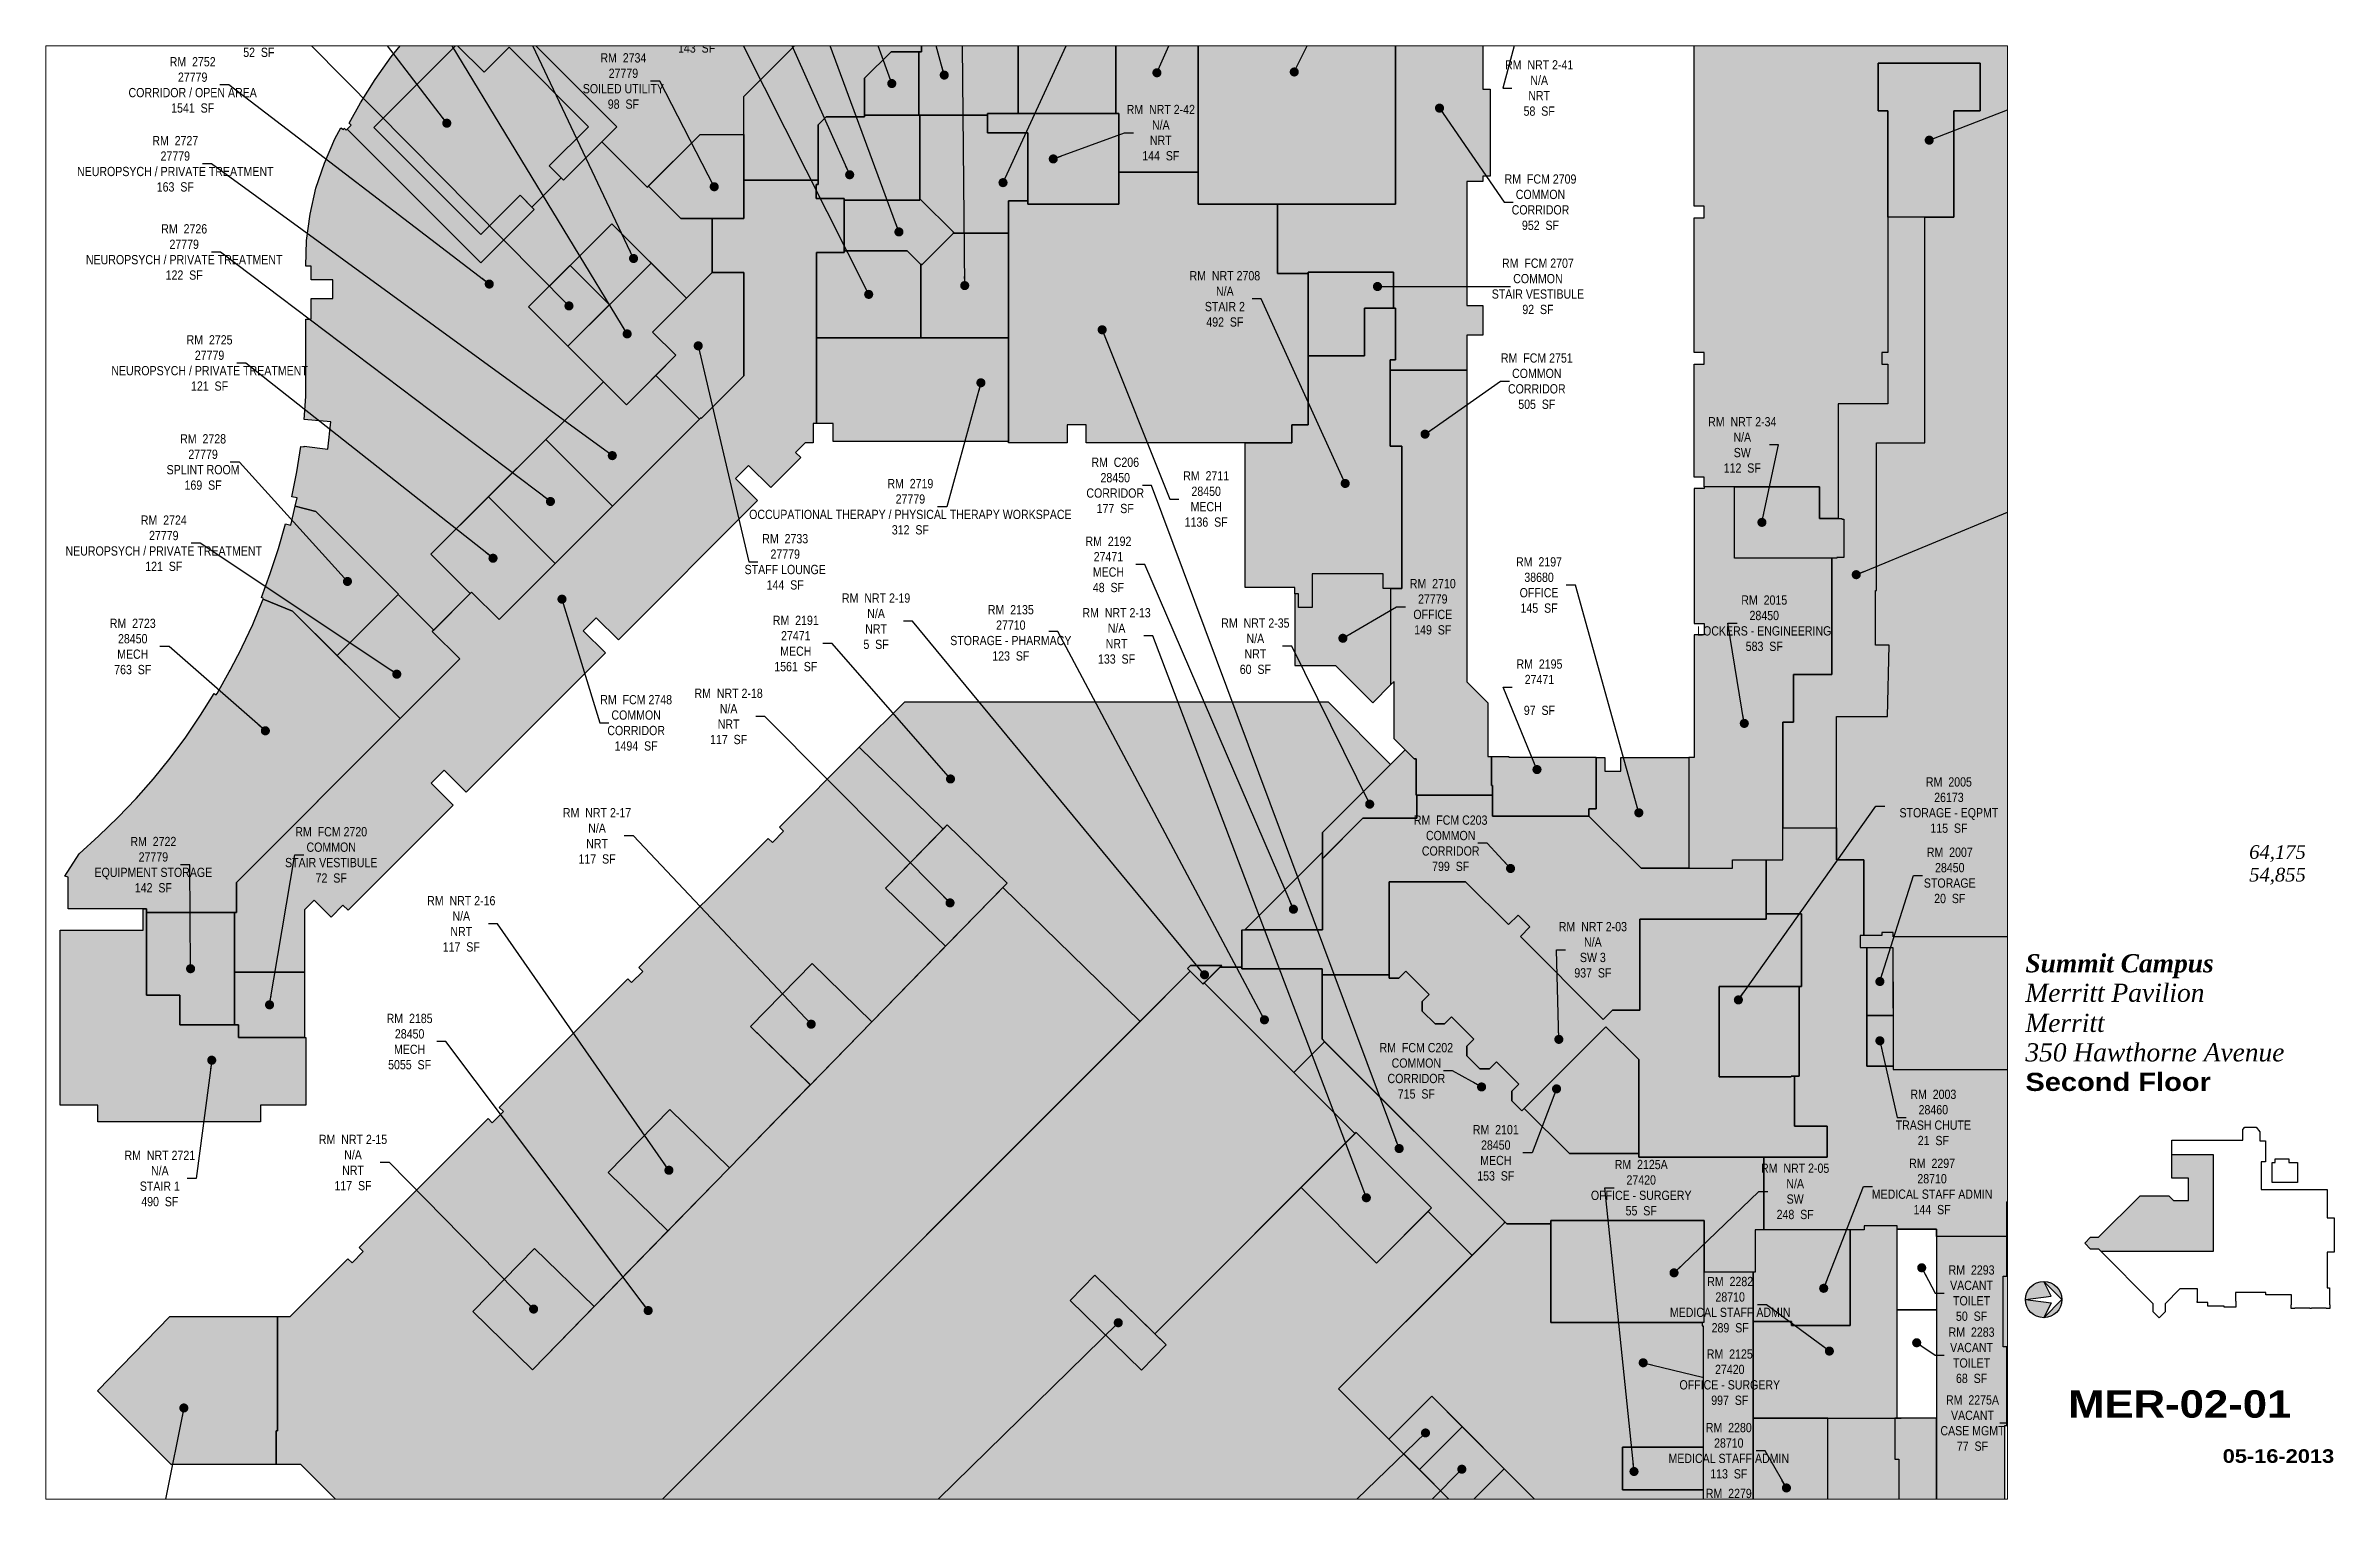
# Paper-space layout '01' of a CAD drawing. Header units: inches. Extents: x 0.9 to 16.7, y 0.5 to 10.5.
# The model-space entities are those that its viewports show. They can reach past a viewport. Long polylines and large blocks are cut down to what shows.
import ezdxf
from ezdxf.enums import TextEntityAlignment as Align

# ---------------------------------------------------------------- set-up
doc = ezdxf.new("R2010")
doc.units = ezdxf.units.IN
doc.header["$LTSCALE"] = 48
doc.header["$MEASUREMENT"] = 0
for name, color, linetype in [('0-LABEL', 3, 'Continuous'), ('1-NRT', 200, 'Continuous'), ('1-NRT-PTN', 253, 'Continuous'), ('2-BCM', 140, 'Continuous'), ('2-BCM-PTN', 250, 'Continuous'), ('3-FCM', 190, 'Continuous'), ('3-FCM-PTN', 9, 'Continuous'), ('4-OCC', 6, 'Continuous'), ('4-OCC-PTN', 95, 'Continuous'), ('4-VACANT', 60, 'Continuous'), ('T-TEXT-8', 8, 'Continuous'), ('T-TTLB-TEXT', 5, 'Continuous'), ('T-TTLBLK-8', 8, 'Continuous')]:
    doc.layers.add(name, color=color, linetype=linetype)
doc.layers.add('T-VPRT', color=1, linetype='Continuous', plot=False)
doc.styles.add('ArialB', font='')
doc.styles.add('ArialN', font='ARIALN.TTF')
doc.styles.add('TimesI', font='timesi.ttf')
doc.styles.add('TimesIB', font='timesbi.ttf')
doc.styles.get('ArialB').set_extended_font_data('Arial Black')
doc.dimstyles.new('AB-220', dxfattribs={"dimscale": 220, "dimtxt": 0.070312, "dimasz": 0.0625, "dimexe": 0.0625, "dimexo": 0.125, "dimgap": 0.1875, "dimtad": 0, "dimdec": 4, "dimrnd": 0.0625, "dimzin": 0, "dimdsep": 46, "dimlunit": 4, "dimtxsty": 'ArialN', "dimblk": 'ARCHTICK', "dimcen": 0.0625, "dimclrd": 256, "dimclre": 256, "dimclrt": 256, "dimadec": 0, "dimazin": 0, "dimtfac": 1, "dimtdec": 4, "dimtofl": 0, "dimtmove": 2, "dimatfit": 3, "dimldrblk": 'DOT', "dimfxl": 1, "dimfrac": 2, "dimtolj": 1, "dimtzin": 0, "dimlwd": -1, "dimlwe": -1, "dimarcsym": 0})

psp = doc.layouts.new('01')

msp = doc.modelspace()

# ---------------------------------------------------------------- texts
at = {"layer": '0-LABEL', "char_height": 14, "attachment_point": 5, "style": 'ArialN'}
for s, insert in [('RM  2718\\P27779\\PSPEECH TREATMENT\\P143  SF', (939.1, 3738.3)), ('RM  2730\\P27779\\PACCESSIBLE STAFF TOILET\\P52  SF', (276.3, 3731.8)), ('RM  2752\\P27779\\PCORRIDOR / OPEN AREA\\P1541  SF', (176.1, 3647.5)), ('RM  2734\\P27779\\PSOILED UTILITY\\P98  SF', (828.3, 3653.4)), ('RM  NRT 2-41\\PN/A\\PNRT\\P58  SF', (2214.9, 3642.8)), ('RM  NRT 2-42\\PN/A\\PNRT\\P144  SF', (1642, 3575.2)), ('RM  2727\\P27779\\PNEUROPSYCH / PRIVATE TREATMENT\\P163  SF', (149.8, 3528.1)), ('RM  FCM 2709\\PCOMMON\\PCORRIDOR\\P952  SF', (2216.9, 3470)), ('RM  2726\\P27779\\PNEUROPSYCH / PRIVATE TREATMENT\\P122  SF', (163.3, 3394.6)), ('RM  NRT 2708\\PN/A\\PSTAIR 2\\P492  SF', (1739, 3323.6)), ('RM  FCM 2707\\PCOMMON\\PSTAIR VESTIBULE\\P92  SF', (2213, 3342.6)), ('RM  2725\\P27779\\PNEUROPSYCH / PRIVATE TREATMENT\\P121  SF', (201.7, 3226.6)), ('RM  FCM 2751\\PCOMMON\\PCORRIDOR\\P505  SF', (2211.3, 3199.1)), ('RM  2728\\P27779\\PSPLINT ROOM\\P169  SF', (191.9, 3076.7)), ('RM  NRT 2-34\\PN/A\\PSW\\P112  SF', (2522.4, 3102.6)), ('RM  2719\\P27779\\POCCUPATIONAL THERAPY / PHYSICAL THERAPY WORKSPACE\\P312  SF', (1262.8, 3009)), ('RM  C206\\P28450\\PCORRIDOR\\P177  SF', (1573, 3041.3)), ('RM  2711\\P28450\\PMECH\\P1136  SF', (1710.7, 3020.7)), ('RM  2724\\P27779\\PNEUROPSYCH / PRIVATE TREATMENT\\P121  SF', (132.4, 2953.7)), ('RM  2733\\P27779\\PSTAFF LOUNGE\\P144  SF', (1073.3, 2925.6)), ('RM  2192\\P27471\\PMECH\\P48  SF', (1562.7, 2921.7)), ('RM  2197\\P38680\\POFFICE\\P145  SF', (2214.7, 2890.5)), ('RM  NRT 2-19\\PN/A\\PNRT\\P5  SF', (1210.9, 2835.7)), ('RM  2710\\P27779\\POFFICE\\P149  SF', (2053.8, 2857.6)), ('RM  2191\\P27471\\PMECH\\P1561  SF', (1089.3, 2802)), ('RM  2135\\P27710\\PSTORAGE - PHARMACY\\P123  SF', (1414.9, 2818.1)), ('RM  NRT 2-13\\PN/A\\PNRT\\P133  SF', (1575, 2813.5)), ('RM  2015\\P28450\\PLOCKERS - ENGINEERING\\P583  SF', (2555.7, 2832.7)), ('RM  2723\\P28450\\PMECH\\P763  SF', (85.4, 2797.5)), ('RM  NRT 2-35\\PN/A\\PNRT\\P60  SF', (1785.2, 2797.9)), ('RM  2195\\P27471\\P\\P97  SF', (2215.3, 2735.8)), ('RM  FCM 2748\\PCOMMON\\PCORRIDOR\\P1494  SF', (847.6, 2681.9)), ('RM  NRT 2-18\\PN/A\\PNRT\\P117  SF', (987.6, 2691.6)), ('RM  2005\\P26173\\PSTORAGE - EQPMT\\P115  SF', (2835.3, 2557.4)), ('RM  NRT 2-17\\PN/A\\PNRT\\P117  SF', (788.4, 2510.8)), ('RM  FCM C203\\PCOMMON\\PCORRIDOR\\P799  SF', (2080.9, 2499.6)), ('RM  2722\\P27779\\PEQUIPMENT STORAGE\\P142  SF', (116.6, 2467.2)), ('RM  FCM 2720\\PCOMMON\\PSTAIR VESTIBULE\\P72  SF', (385.9, 2482)), ('RM  2007\\P28450\\PSTORAGE\\P20  SF', (2836.6, 2451)), ('RM  NRT 2-16\\PN/A\\PNRT\\P117  SF', (582.8, 2377.7)), ('RM  NRT 2-03\\PN/A\\PSW 3\\P937  SF', (2296.2, 2338.4)), ('RM  2185\\P28450\\PMECH\\P5055  SF', (504.6, 2199.4)), ('RM  FCM C202\\PCOMMON\\PCORRIDOR\\P715  SF', (2028.9, 2155.2)), ('RM  2003\\P28460\\PTRASH CHUTE\\P21  SF', (2811.7, 2084.6)), ('RM  NRT 2-15\\PN/A\\PNRT\\P117  SF', (418.9, 2016.3)), ('RM  2101\\P28450\\PMECH\\P153  SF', (2149.2, 2031.1)), ('RM  NRT 2721\\PN/A\\PSTAIR 1\\P490  SF', (126.4, 1992.2)), ('RM  2125A\\P27420\\POFFICE - SURGERY\\P55  SF', (2369.4, 1978.3)), ('RM  NRT 2-05\\PN/A\\PSW\\P248  SF', (2602.5, 1972.7)), ('RM  2297\\P28710\\PMEDICAL STAFF ADMIN\\P144  SF', (2809.8, 1980.1)), ('RM  2282\\P28710\\PMEDICAL STAFF ADMIN\\P289  SF', (2504.1, 1801.2)), ('RM  2293\\PVACANT\\PTOILET\\P50  SF', (2869.6, 1818.7)), ('RM  2125\\P27420\\POFFICE - SURGERY\\P997  SF', (2503.5, 1691.5)), ('RM  2283\\PVACANT\\PTOILET\\P68  SF', (2869.6, 1724.6)), ('RM  2275A\\PVACANT\\PCASE MGMT\\P77  SF', (2871, 1622)), ('RM  2280\\P28710\\PMEDICAL STAFF ADMIN\\P113  SF', (2502, 1580.1)), ('RM  2279\\P28710\\PMEDICAL STAFF ADMIN\\P113  SF', (2502, 1480.4))]:
    msp.add_mtext(s, dxfattribs=dict(at, insert=insert))

# ---------------------------------------------------------------- blocks, each defined once
blk = doc.blocks.new('n-arrow')
h = blk.add_hatch(color=256)
h.paths.add_polyline_path([(0, 0.125), (0.125, 0, 0.414214)])
h.paths.add_polyline_path([(0, 0.125, 0.414214), (-0.125, 0), (0.051, 0.022)])
h = blk.add_hatch(color=256)
h.paths.add_polyline_path([(0.051, -0.022), (-0.125, 0, 0.414214), (0, -0.125)])
h.paths.add_polyline_path([(0.125, 0), (0, -0.125, 0.414214)])
for p, q in [((-0.125, 0), (0.051, 0.022)), ((-0.125, 0), (0.051, -0.022)), ((0, 0.125), (0.125, 0)), ((0.051, 0.022), (0, 0.125)), ((0, -0.125), (0.125, 0)), ((0.051, -0.022), (0, -0.125))]:
    blk.add_line(p, q)
blk.add_circle((0, 0), 0.125)
blk = doc.blocks.new('AB-TB-text')
at = {"style": 'TimesI'}
for tag, p in [('GROSS', (1.93, 4.406)), ('USEABLE', (1.93, 4.25))]:
    blk.add_attdef(tag, text='', height=0.0938, dxfattribs=at).set_placement(p, align=Align.RIGHT)
for tag, style, p in [('CAMPUS', 'TimesIB', (0, 3.75)), ('PAVILION', 'TimesI', (0, 3.547)), ('BUILDING', 'TimesI', (0, 3.34)), ('STREET', 'TimesI', (0, 3.137))]:
    blk.add_attdef(tag, text='', height=0.125, dxfattribs=dict(style=style)).set_placement(p, align=Align.TOP_LEFT)
at = {"layer": 'T-TEXT-8', "style": 'ArialB'}
blk.add_attdef('FLOOR', text='', height=0.125, dxfattribs=at).set_placement((0, 2.934), align=Align.TOP_LEFT)
blk.add_attdef('DWG#', text='', height=0.188, dxfattribs=at).set_placement((1.062, 0.749), align=Align.TOP_CENTER)
blk.add_attdef('DATE', text='', height=0.0938, dxfattribs=at).set_placement((2.125, 0.25), align=Align.RIGHT)
blk = doc.blocks.new('_ArchTick')
at = {"const_width": 0.15}
blk.add_lwpolyline([(-0.5, -0.5), (0.5, 0.5)], dxfattribs=at)
blk = doc.blocks.new('_Dot')
at = {"lineweight": -2}
blk.add_line((-0.5, 0), (-1, 0), dxfattribs=at)
at = {"const_width": 0.5}
blk.add_lwpolyline([(-0.25, 0, 1), (0.25, 0, 1)], format="xyb", close=True, dxfattribs=at)

# ---------------------------------------------------------------- hatches: boundary and pattern name
at = {"layer": '1-NRT-PTN'}
h = msp.add_hatch(color=256, dxfattribs=at)
h.dxf.hatch_style = 1
h.paths.add_polyline_path([(1997.6, 3867.3), (1690.6, 3867.3), (1690.6, 3813.7), (1698.6, 3813.7), (1698.6, 3524.1), (1698.6, 3466.8), (1997.6, 3466.8)])
h = msp.add_hatch(color=256, dxfattribs=at)
h.dxf.hatch_style = 1
h.paths.add_polyline_path([(1997.6, 3867.3), (1997.6, 3466.8), (1698.6, 3466.8), (1698.6, 3524.1), (1698.6, 3813.7), (1690.6, 3813.7), (1690.6, 3867.3)])
h = msp.add_hatch(color=256, dxfattribs=at)
h.dxf.hatch_style = 1
h.paths.add_polyline_path([(561.1, 3782.7), (586.1, 3804.5), (609.8, 3780.7), (615.8, 3786.7), (818.3, 3584.2), (737.5, 3503.4), (716, 3524.9), (775.4, 3584.3), (655.1, 3704.6), (617.3, 3666.7), (575.8, 3708.3), (450.5, 3583), (612.4, 3421.2), (671.8, 3480.6), (693.2, 3459.2), (612.3, 3378.3), (409.9, 3580.7), (415.9, 3586.8), (413, 3589.6), (430, 3620.4), (452.3, 3655.8), (476.7, 3689.9), (503, 3722.5), (531.2, 3753.4)])
for points in [[(2842.9, 3447.4), (2742.9, 3447.4), (2742.9, 3608.4), (2728.4, 3608.4), (2728.4, 3680.4), (2882.6, 3680.4), (2882.6, 3608.4), (2842.9, 3608.4)], [(2510.4, 3039.4), (2639.4, 3039.4), (2639.4, 2991.4), (2673.4, 2991.4), (2673.4, 2990.4), (2676.4, 2990.4), (2676.4, 2932.4), (2665.6, 2932.4), (2665.6, 2931.4), (2510.4, 2931.4)], [(1886.7, 2516.1), (1989.7, 2619.1), (2011.9, 2641.3), (2025.7, 2627.4), (2028.7, 2627.4), (2028.7, 2572.6), (2029.8, 2572.6), (2029.8, 2568.9), (2029.8, 2537.5), (1947.8, 2537.5), (1886.7, 2476.3)], [(1225.4, 2431.9), (1318.7, 2527.5), (1409.2, 2439.3), (1315.9, 2343.7)], [(2188.8, 2094.6), (2173.5, 2110), (2173.5, 2124.4), (2184.1, 2135), (2150.1, 2169), (2139.5, 2158.4), (2125.1, 2158.4), (2105.6, 2177.8), (2105.6, 2192.3), (2116.2, 2202.9), (2082.3, 2236.9), (2071.7, 2226.2), (2057.2, 2226.2), (2037.7, 2245.7), (2037.7, 2260.2), (2048.3, 2270.8), (2013, 2306.1), (2002.3, 2295.5), (1988, 2295.5), (1988, 2441.5), (2103.5, 2441.5), (2168.4, 2376.5), (2182.9, 2391), (2200.9, 2373), (2186.5, 2358.5), (2311.8, 2233.1), (2325.8, 2247.2), (2367.3, 2247.2), (2367.3, 2384.7), (2558.6, 2384.7), (2558.6, 2392.6), (2612.1, 2392.6), (2612.1, 2282.7), (2487.6, 2282.7), (2487.6, 2146.3), (2596.6, 2146.3), (2596.6, 2147), (2601.6, 2147), (2601.6, 2143.5), (2601.6, 2071.4), (2650.9, 2071.4), (2650.9, 2024.6), (2365.6, 2024.6), (2365.6, 2172.1), (2315.9, 2221.7)], [(2701.1, 2341.9), (2701.1, 2360.1), (2733.6, 2360.1), (2733.6, 2364.4), (2751.1, 2364.4), (2751.1, 2357.9), (2942.1, 2357.9), (2942.1, 2364.4), (2959.6, 2364.4), (2959.6, 2357.9), (3189.6, 2357.9), (3189.6, 2364.4), (3207.1, 2364.4), (3207.1, 2333.2), (3204.6, 2333.2), (3204.6, 2153.4), (3178.6, 2153.4), (3178.6, 2157.1), (2750.8, 2157.1), (2750.6, 2341.9), (2705.6, 2341.9)], [(1020.9, 2222.1), (1114.1, 2317.7), (1204.6, 2229.5), (1111.4, 2133.9)], [(1705.9, 2286.5), (1682.2, 2310.1), (1686.9, 2314.8), (1734.2, 2314.8)], [(805.3, 2001.1), (898.6, 2096.7), (989.1, 2008.4), (895.8, 1912.8)], [(1968.7, 1864.2), (1854.3, 1978.6), (1937.8, 2062), (2052.1, 1947.7)], [(2464.3, 1774.3), (2232.6, 1774.3), (2232.6, 1928.6), (2464.6, 1928.6), (2464.6, 1850.4), (2464.3, 1850.4)], [(690.9, 1702.7), (600.4, 1790.9), (693.6, 1886.5), (784.1, 1798.3)], [(1504.9, 1807.4), (1542.3, 1845.7), (1650.2, 1740.5), (1612.8, 1702.2)], [(2917.5, 1844.6), (2985.6, 1844.6), (2985.6, 1809.6), (3009.7, 1809.6), (3009.7, 1737.6), (2917.5, 1737.6)], [(302.6, 1559.1), (143.4, 1559.1), (31.9, 1670.6), (141.7, 1783.3), (304.4, 1783.3), (304.4, 1610.2), (302.6, 1610.2)]]:
    msp.add_hatch(color=256, dxfattribs=at).paths.add_polyline_path(points)
h = msp.add_hatch(color=256, dxfattribs=at)
h.dxf.hatch_style = 1
h.paths.add_polyline_path([(1379.8, 3604.1), (1379.8, 3575), (1440.6, 3575), (1440.6, 3466.8), (1578.6, 3466.8), (1578.6, 3604.1)])
h = msp.add_hatch(color=256, dxfattribs=at)
h.dxf.hatch_style = 1
h.paths.add_polyline_path([(1578.6, 3604.1), (1578.6, 3466.8), (1440.6, 3466.8), (1440.6, 3575), (1379.8, 3575), (1379.8, 3604.1)])
h = msp.add_hatch(color=256, dxfattribs=at)
h.dxf.hatch_style = 1
h.paths.add_polyline_path([(2007.1, 3100.8), (2007.1, 2885.1), (1978.6, 2885.1), (1978.6, 2907.5), (1871.3, 2907.5), (1871.3, 2856.3), (1850.3, 2856.3), (1850.3, 2877.3), (1845, 2877.3), (1845, 2886.8), (1769.8, 2886.8), (1769.8, 3105.7), (1840.6, 3105.7), (1840.6, 3133.1), (1865.2, 3133.1), (1865.2, 3237.7), (1950.6, 3237.7), (1950.6, 3309.6), (1997.6, 3309.6), (1997.6, 3231.6), (1989.2, 3231.6), (1989.2, 3100.8)])
h = msp.add_hatch(color=256, dxfattribs=at)
h.dxf.hatch_style = 1
h.paths.add_polyline_path([(347.6, 2205.6), (347.6, 2103.1), (278.6, 2103.1), (278.6, 2078.2), (32.7, 2078.2), (32.7, 2103.1), (-24.4, 2103.1), (-24.4, 2368.1), (101.1, 2368.1), (101.1, 2400.3), (106.3, 2400.3), (106.3, 2269.6), (156.7, 2269.6), (156.7, 2224.7), (245.7, 2224.7), (245.7, 2205.6)])
at = {"layer": '2-BCM-PTN'}
h = msp.add_hatch(color=55, dxfattribs=at)
h.dxf.hatch_style = 1
h.paths.add_polyline_path([(490.2, 2688.3), (242.3, 2440.5), (242.3, 2395), (106.3, 2395), (106.3, 2400.3), (-12.4, 2400.3), (-12.4, 2448.5), (-17.4, 2449.9), (4.2, 2483.9), (34.2, 2510.7), (62.9, 2538.5), (90.4, 2567.4), (116.7, 2597.4), (141.8, 2628.5), (165.6, 2660.5), (188.1, 2693.5), (208.6, 2726.2), (211.7, 2724.4), (213, 2726.6), (231.5, 2759.2), (232.8, 2761.5), (250, 2794.7), (251.1, 2797), (267, 2831), (268, 2833.3), (282.5, 2867.9), (283, 2869.1), (327.4, 2851.1)])
at = {"layer": '3-FCM-PTN'}
h = msp.add_hatch(color=256, dxfattribs=at)
h.dxf.hatch_style = 1
h.paths.add_polyline_path([(2129.7, 3501.1), (2105.3, 3501.1), (2105.3, 3313.5), (2129.7, 3313.5), (2129.7, 3268.5), (2105.3, 3268.5), (2105.3, 3216), (1989.2, 3216), (1989.2, 3231.6), (1997.6, 3231.6), (1997.6, 3309.6), (1994.5, 3309.6), (1994.5, 3364), (1865.2, 3364), (1865.2, 3362.2), (1818.6, 3362.2), (1818.6, 3466.8), (1997.6, 3466.8), (1997.6, 3867.3), (1865.3, 3867.3), (1865.3, 3977.8), (2111.1, 3977.8), (2111.1, 4003.3), (2211.7, 4003.3), (2211.7, 3967.1), (2206.1, 3967.1), (2206.1, 3874.1), (2110.5, 3874.1), (2110.5, 3792.5), (2103.1, 3792.5), (2103.1, 3737.8), (2129.7, 3737.8), (2129.7, 3641), (2140.5, 3641), (2140.5, 3509.6), (2129.7, 3509.6)])
h = msp.add_hatch(color=256, dxfattribs=at)
h.dxf.hatch_style = 1
h.paths.add_polyline_path([(1123, 3503.5), (1010.6, 3503.5), (1010.6, 3524.5), (1010.8, 3524.5), (1010.8, 3570.1), (1010.8, 3575), (1010.8, 3630), (1256.2, 3875.4), (1256.2, 3972), (1388.2, 3972), (1388.2, 3972.2), (1520.3, 3972.2), (1520.3, 3972), (1812.3, 3972), (1847.8, 3972), (1847.8, 3977.8), (1865.3, 3977.8), (1865.3, 3867.3), (1690.6, 3867.3), (1690.6, 3816.1), (1573.7, 3816.1), (1573.7, 3818.6), (1580.5, 3818.6), (1580.5, 3861.2), (1421.3, 3861.2), (1421.3, 3862.5), (1398.4, 3862.5), (1279.5, 3743.5), (1279.5, 3697.6), (1233.6, 3697.6), (1193.6, 3657.6), (1193.6, 3599.2), (1135.2, 3599.2), (1123, 3587)])
h = msp.add_hatch(color=256, dxfattribs=at)
h.dxf.hatch_style = 1
h.paths.add_polyline_path([(1690.6, 3816.1), (1690.6, 3813.7), (1698.6, 3813.7), (1698.6, 3515.6), (1578.6, 3515.6), (1578.6, 3604.1), (1573.7, 3604.1), (1573.7, 3816.1)])
h = msp.add_hatch(color=256, dxfattribs=at)
h.dxf.hatch_style = 1
h.paths.add_polyline_path([(580.5, 2778.7), (539, 2820.2), (598.5, 2879.8), (640.1, 2838.2), (811.8, 3010), (945.7, 3143.8), (946.5, 3142.9), (1010.8, 3207.2), (1010.8, 3363.5), (962.7, 3363.5), (962.7, 3445.5), (1010.6, 3445.5), (1010.6, 3503.5), (1123, 3503.5), (1123, 3497), (1120.3, 3497), (1120.3, 3475.6), (1162.6, 3475.6), (1162.6, 3393.8), (1120.6, 3393.8), (1120.6, 3135.1), (1115.7, 3135.1), (1115.7, 3105.7), (1103.4, 3105.7), (1089.1, 3091.3), (1096.8, 3083.6), (1051.3, 3038.2), (1017.9, 3071.6), (998.1, 3051.8), (1031.5, 3018.4), (820.8, 2807.6), (787.3, 2841.1), (767.5, 2821.3), (801, 2787.8), (590.2, 2577.1), (556.8, 2610.5), (537, 2590.7), (570.7, 2557.5), (411.4, 2398.3), (403.7, 2406), (385.6, 2387.8), (359.9, 2413.6), (345.3, 2399), (345.3, 2304.6), (239.6, 2304.6), (239.6, 2395), (242.3, 2395), (242.3, 2440.5), (486.4, 2684.5)])
for points in [[(2723.9, 2882.4), (2725.9, 2882.4), (2725.9, 3105.9), (2798.9, 3105.9), (2798.9, 3447.4), (2742.9, 3447.4), (2742.9, 3242.4), (2733.6, 3242.4), (2733.6, 3224.9), (2742.9, 3224.9), (2742.9, 3164.9), (2667.4, 3164.9), (2667.4, 2991.4), (2673.4, 2991.4), (2673.4, 2990.4), (2676.4, 2990.4), (2676.4, 2932.4), (2665.6, 2932.4), (2665.6, 2931.4), (2658.1, 2931.4), (2658.1, 2882.4), (2658.1, 2754.9), (2599.8, 2754.9), (2599.8, 2682.9), (2583.8, 2682.9), (2583.8, 2523.1), (2665.1, 2523.1), (2665.1, 2691.4), (2742.2, 2691.4), (2744.9, 2799.6), (2723.9, 2799.6), (2723.9, 2882.4)], [(2029.8, 2537.5), (2029.8, 2572.6), (2144, 2572.6), (2144, 2540.9), (2289.9, 2540.9), (2369.5, 2461.9), (2507.6, 2461.9), (2507.6, 2474.4), (2558.6, 2474.4), (2558.6, 2384.7), (2367.3, 2384.7), (2367.3, 2247.2), (2325.8, 2247.2), (2311.8, 2233.1), (2186.5, 2358.5), (2200.9, 2373), (2182.9, 2391), (2168.4, 2376.5), (2103.5, 2441.5), (1988, 2441.5), (1988, 2300.3), (1886.2, 2300.3), (1886.2, 2309.5), (1764.6, 2309.5), (1764.6, 2367.9), (1765.3, 2368.5), (1886.7, 2368.5), (1886.7, 2476.3), (1892, 2481.6), (1947.8, 2537.5), (2013.6, 2537.5)], [(2665.1, 2474.4), (2706.3, 2474.4), (2706.3, 2360.1), (2701.1, 2360.1), (2701.1, 2341.9), (2710.8, 2341.9), (2710.8, 2162.5), (2750.8, 2162.5), (2750.8, 2157.1), (3178.6, 2157.1), (3178.6, 2153.4), (3204.6, 2153.4), (3204.6, 2120.9), (3338.5, 2120.9), (3338.5, 2242.7), (3396.5, 2242.7), (3396.5, 2154.7), (3391.3, 2154.7), (3391.3, 2112.2), (3453.8, 2112.2), (3453.8, 2117.4), (4160.1, 2117.4), (4160.1, 2124.9), (4197.8, 2124.9), (4197.8, 2117.4), (4332.3, 2117.4), (4332.3, 2112.2), (4423.3, 2112.2), (4423.3, 2117.4), (4675, 2117.4), (4675, 2010.9), (4132, 2010.9), (4000, 2010.9), (3419.4, 2010.9), (3389.1, 2010.9), (3389.1, 2014.4), (3231.1, 2014.4), (3231.1, 2019.7), (3171.5, 2019.7), (3171.5, 1926.6), (3068.3, 1926.6), (3068.3, 1956.4), (3007.8, 1956.4), (3007.8, 1939.6), (2982.3, 1939.6), (2982.3, 1956.9), (2922.8, 1956.9), (2922.8, 1904.6), (2818.9, 1904.6), (2816.3, 1904.6), (2816.3, 1915.3), (2756.8, 1915.3), (2756.8, 1920.6), (2706.8, 1920.6), (2706.8, 1914.6), (2555, 1914.6), (2555, 2024.6), (2650.9, 2024.6), (2650.9, 2071.4), (2601.6, 2071.4), (2601.6, 2147), (2608.6, 2147), (2608.6, 2282.7), (2612.1, 2282.7), (2612.1, 2392.6), (2558.6, 2392.6), (2558.6, 2474.4), (2583.8, 2474.4), (2583.8, 2523.1), (2665.1, 2523.1)], [(2555, 2024.6), (2555, 1914.6), (2541.8, 1914.6), (2541.8, 1850.4), (2464.6, 1850.4), (2464.6, 1928.6), (2232.6, 1928.6), (2232.6, 1923.4), (2166, 1923.4), (2161.2, 1928.1), (1886.2, 2203.1), (1886.2, 2300.3), (1988, 2300.3), (1988, 2295.5), (2002.3, 2295.5), (2013, 2306.1), (2048.3, 2270.8), (2037.7, 2260.2), (2037.7, 2245.7), (2057.2, 2226.2), (2071.7, 2226.2), (2082.3, 2236.9), (2116.2, 2202.9), (2105.6, 2192.3), (2105.6, 2177.8), (2125.1, 2158.4), (2139.5, 2158.4), (2150.1, 2169), (2184.1, 2135), (2173.5, 2124.4), (2173.5, 2110), (2188.8, 2094.6), (2192.3, 2098.2), (2260.6, 2029.9), (2365.6, 2029.9), (2365.6, 2024.6)], [(2816.3, 1904.6), (2816.3, 637.1), (2821.5, 637.1), (2821.5, 612.1), (2816.3, 612.1), (2816.3, 549.4), (3061.1, 549.4), (3061.1, 330.1), (3078.6, 330.1), (3078.6, 322.1), (3126.6, 322.1), (3126.6, 338.1), (3171.5, 338.1), (3171.5, 339.1), (3176.8, 339.1), (3176.8, 1926.1), (3171.5, 1926.1), (3171.5, 1926.4), (3171.5, 1926.6), (3068.3, 1926.6), (3068.3, 1911.6), (3070.3, 1911.6), (3070.3, 1877.1), (3072.9, 1877.1), (3072.9, 1846.6), (3070.3, 1846.6), (3070.3, 1844.6), (2985.6, 1844.6), (2985.6, 1809.6), (3009.7, 1809.6), (3009.7, 1804.4), (3070.3, 1804.4), (3070.3, 1618.4), (3072.9, 1618.4), (3072.9, 1455.7), (2920.2, 1455.7), (2920.2, 1389.7), (3075.6, 1389.7), (3075.6, 1281.2), (2922.8, 1281.2), (2922.8, 1183.5), (3070.3, 1183.5), (3070.3, 901.1), (3075.6, 901.1), (3075.6, 820.6), (3070.3, 820.6), (3070.3, 655.9), (2971.3, 655.9), (2971.3, 650.6), (2917.5, 650.6), (2917.5, 672.6), (2922.8, 672.6), (2922.8, 1281.2), (2917.5, 1281.2), (2917.5, 1389.7), (2920.2, 1389.7), (2920.2, 1618.4), (2922.8, 1618.4), (2922.8, 1737.6), (2917.5, 1737.6), (2917.5, 1844.6), (2922.8, 1844.6), (2922.8, 1904.6)]]:
    msp.add_hatch(color=256, dxfattribs=at).paths.add_polyline_path(points)
h = msp.add_hatch(color=256, dxfattribs=at)
h.dxf.hatch_style = 1
h.paths.add_polyline_path([(1994.5, 3364), (1994.5, 3309.6), (1950.6, 3309.6), (1950.6, 3237.7), (1865.2, 3237.7), (1865.2, 3364)])
h = msp.add_hatch(color=256, dxfattribs=at)
h.dxf.hatch_style = 1
h.paths.add_polyline_path([(2105.3, 3216), (2105.6, 2743.9), (2137.2, 2712.3), (2137.2, 2630.9), (2142.5, 2630.9), (2142.5, 2586.9), (2144, 2586.9), (2144, 2572.6), (2028.7, 2572.6), (2028.7, 2627.4), (2025.7, 2627.4), (1995.3, 2657.8), (1995.3, 2744.7), (1990.5, 2739.8), (1990.5, 2885.1), (2007.1, 2885.1), (2007.1, 3100.8), (1989.2, 3100.8), (1989.2, 3216)])
h = msp.add_hatch(color=256, dxfattribs=at)
h.dxf.hatch_style = 1
h.paths.add_polyline_path([(345.3, 2304.6), (345.3, 2205.6), (245.7, 2205.6), (245.7, 2224.7), (239.6, 2224.7), (239.6, 2304.6)])
at = {"layer": '4-OCC-PTN'}
h = msp.add_hatch(color=233, dxfattribs=at)
h.dxf.hatch_style = 1
h.paths.add_polyline_path([(1256.2, 3972), (1258.6, 3972), (1258.6, 4250.3), (1039.3, 4250.3), (985.3, 4250.3), (931.3, 4250.3), (878.6, 4250.3), (876, 4250), (825.5, 4247.6), (822.9, 4247.4), (772.6, 4242.2), (770.1, 4241.8), (720.1, 4233.7), (717.6, 4233.3), (668.2, 4222.4), (665.7, 4221.8), (635.3, 4213.3), (638.3, 4202.5), (722, 3889.9), (692.3, 3873.9), (689.1, 3879.2), (658.8, 3861), (623.9, 3837.1), (621, 3841.1), (591.2, 3818.2), (594.3, 3814.3), (592.3, 3812.7), (591, 3811.5), (818.3, 3584.2), (795.5, 3561.5), (864.4, 3492.6), (944.3, 3572.5), (1010.8, 3572.5), (1010.8, 3630), (1256.2, 3875.4), (1256.2, 3972)])
for color, points in [(55, [(2742.2, 2691.4), (2744.9, 2799.6), (2723.9, 2799.6), (2723.9, 2882.4), (2725.9, 2882.4), (2725.9, 3105.9), (2798.9, 3105.9), (2798.9, 3447.4), (2842.9, 3447.4), (2842.9, 3608.4), (2882.6, 3608.4), (2882.6, 3680.4), (2728.4, 3680.4), (2728.4, 3608.4), (2742.9, 3608.4), (2742.9, 3242.4), (2733.6, 3242.4), (2733.6, 3224.9), (2742.9, 3224.9), (2742.9, 3164.9), (2667.4, 3164.9), (2667.4, 2991.4), (2639.4, 2991.4), (2639.4, 3039.4), (2464.6, 3039.4), (2464.6, 3053.9), (2449.6, 3053.9), (2449.6, 3224.9), (2464.6, 3224.9), (2464.6, 3242.4), (2449.6, 3242.4), (2449.6, 3446.4), (2464.6, 3446.4), (2464.6, 3463.9), (2449.6, 3463.9), (2449.6, 3715.9), (2464.6, 3715.9), (2464.6, 3733.4), (2449.6, 3733.4), (2449.6, 3982.4), (2464.6, 3982.4), (2464.6, 3997.4), (2694.6, 3997.4), (2694.6, 3982.4), (2712.1, 3982.4), (2712.1, 3997.4), (2942.1, 3997.4), (2942.1, 3982.4), (2959.6, 3982.4), (2959.6, 3997.4), (3189.6, 3997.4), (3189.6, 3982.4), (3204.6, 3982.4), (3204.6, 3733.4), (3189.6, 3733.4), (3189.6, 3715.9), (3204.6, 3715.9), (3204.6, 3463.9), (3189.6, 3463.9), (3189.6, 3446.4), (3204.6, 3446.4), (3204.6, 3242.4), (3189.6, 3242.4), (3189.6, 3224.9), (3204.6, 3224.9), (3204.6, 3172.7), (3280.6, 3172.7), (3280.6, 2704.4), (3291.1, 2704.4), (3291.1, 2641.4), (3280.6, 2641.4), (3280.6, 2345.5), (3207.1, 2345.5), (3207.1, 2364.4), (3189.6, 2364.4), (3189.6, 2357.9), (2959.6, 2357.9), (2959.6, 2364.4), (2942.1, 2364.4), (2942.1, 2357.9), (2751.1, 2357.9), (2751.1, 2364.4), (2733.6, 2364.4), (2733.6, 2360.1), (2706.3, 2360.1), (2706.3, 2471.8), (2706.3, 2474.4), (2665.1, 2474.4), (2665.1, 2523.1), (2665.1, 2691.4)]), (55, [(2449.6, 2733.4), (2449.6, 2629.6), (2441.6, 2629.6), (2441.6, 2461.9), (2507.6, 2461.9), (2507.6, 2474.4), (2583.8, 2474.4), (2583.8, 2523.1), (2583.8, 2682.9), (2599.8, 2682.9), (2599.8, 2754.9), (2658.1, 2754.9), (2658.1, 2882.4), (2658.1, 2931.4), (2510.4, 2931.4), (2510.4, 3039.4), (2464.6, 3039.4), (2464.6, 3036.4), (2449.6, 3036.4), (2449.6, 2832.4), (2464.6, 2832.4), (2464.6, 2814.9), (2449.6, 2814.9)]), (55, [(1989.7, 2619.1), (1895.2, 2713.6), (1277.6, 2713.6), (1266, 2713.6), (1254.2, 2713.6), (1185.4, 2644.9), (1312.4, 2521.1), (1318.7, 2527.5), (1409.2, 2439.3), (1402.9, 2432.8), (1610.8, 2230.1), (1686.5, 2305.9), (1682.2, 2310.1), (1686.9, 2314.8), (1734.2, 2314.8), (1731.6, 2312.1), (1764.6, 2312.1), (1764.6, 2367.9), (1769, 2368.5), (1886.7, 2486.3), (1886.7, 2516.1)]), (55, [(1185.4, 2644.9), (1312.4, 2521.1), (1225.4, 2431.9), (1315.9, 2343.7), (1204.6, 2229.5), (1114.1, 2317.7), (1020.9, 2222.1), (1111.3, 2133.9), (989, 2008.4), (898.6, 2096.7), (805.3, 2001.1), (895.8, 1912.8), (784.1, 1798.3), (693.6, 1886.5), (600.4, 1790.9), (690.9, 1702.7), (1402.9, 2432.8), (1610.8, 2230.1), (762.9, 1382.3), (665.5, 1477.2), (581.2, 1390.8), (652.3, 1321.5), (736.6, 1407.9), (762.9, 1382.3), (639.9, 1259.3), (340.1, 1559.1), (302.6, 1559.1), (302.6, 1610.2), (304.4, 1610.2), (304.4, 1783.3), (323.8, 1783.3), (411.3, 1870.7), (417.5, 1864.5), (434.5, 1881.5), (428.3, 1887.7), (623.4, 2082.9), (629.6, 2076.7), (646.6, 2093.6), (640.4, 2099.8), (835, 2294.4), (840.6, 2288.8), (857.5, 2305.8), (851.9, 2311.4), (1047.7, 2507.1), (1053.9, 2500.9), (1070.9, 2517.9), (1064.7, 2524.1)]), (54, [(2144, 2540.9), (2144, 2586.9), (2142.5, 2586.9), (2142.5, 2630.9), (2169, 2630.9), (2169, 2629.9), (2301, 2629.9), (2301, 2552), (2290, 2552), (2289.9, 2540.9)]), (132, [(2289.9, 2540.9), (2290, 2552), (2301, 2552), (2301, 2629.6), (2314.3, 2629.6), (2314.3, 2608.7), (2338.3, 2608.7), (2338.3, 2629.6), (2441.6, 2629.6), (2441.6, 2461.9), (2369.5, 2461.9)]), (54, [(1886.7, 2368.5), (1769, 2368.5), (1886.7, 2486.3)]), (55, [(2710.8, 2341.9), (2750.6, 2341.9), (2750.8, 2238.9), (2710.8, 2238.9)]), (55, [(639.9, 1259.3), (1686.5, 2305.9), (1705.9, 2286.5), (1707.8, 2288.3), (1935.9, 2060.2), (1633, 1757.3), (1542.3, 1845.7), (1504.9, 1807.4), (1612.8, 1702.2), (1650.2, 1740.5), (1633, 1757.3), (1854.3, 1978.6), (1968.7, 1864.2), (2046.8, 1942.4), (2113.3, 1875.9), (1911.2, 1673.8), (2338.3, 1246.7), (1914.1, 822.5), (1930.1, 806.5), (1809.1, 682), (1899.6, 593.7), (1979.6, 676), (1888.9, 764.1), (1930.1, 806.5), (2108.8, 627.8), (2093.6, 612.7), (2108.3, 598.1), (1913.1, 402.9), (1901.8, 414.2), (1884.8, 397.2), (1896.1, 385.9), (1806.8, 296.6), (1806.8, 219.7), (1592, 219.7), (1592, 307.2), (1349, 550.2), (1433.3, 636.6), (1522.7, 547.2), (1615.9, 642.8), (1525.4, 731.1), (1349, 550.2)]), (77, [(1731.6, 2312.1), (1764.6, 2312.1), (1764.6, 2309.5), (1886.2, 2309.5), (1886.2, 2203.1), (1890.1, 2199.3), (1843.4, 2152.6), (1707.8, 2288.3)]), (185, [(2487.6, 2282.7), (2608.6, 2282.7), (2608.6, 2147), (2596.6, 2147), (2596.6, 2146.3), (2487.6, 2146.3)]), (55, [(2365.6, 2029.9), (2260.6, 2029.9), (2192.3, 2098.2), (2315.9, 2221.7), (2365.6, 2172.1)]), (201, [(2710.8, 2238.9), (2750.8, 2238.9), (2750.8, 2162.5), (2710.8, 2162.5)]), (55, [(1843.4, 2152.6), (1890.1, 2199.3), (2162.3, 1927.1), (2162.3, 1924.9), (2113.3, 1875.9), (2046.8, 1942.4), (2052.1, 1947.7), (1937.8, 2062), (1935.9, 2060.2)]), (121, [(2162.3, 1927.1), (2166, 1923.4), (2232.6, 1923.4), (2232.6, 1774.3), (2461.5, 1774.3), (2461.5, 1769), (2463.3, 1769), (2463.3, 1585.8), (2341.3, 1585.8), (2341.3, 1520.8), (2463.3, 1520.8), (2463.3, 1427.8), (2288.2, 1427.8), (2280.6, 1434.2), (2052.2, 1662.6), (1987.3, 1597.7), (1911.2, 1673.8), (2162.3, 1924.9)]), (234, [(2538.8, 1775.6), (2538.8, 1629.3), (2762.8, 1629.3), (2756.9, 1629.3), (2756.8, 1920.6), (2706.8, 1920.6), (2706.8, 1914.6), (2685.7, 1914.6), (2685.7, 1769.6), (2596.7, 1769.6), (2596.7, 1775.6)]), (234, [(2538.8, 1850.4), (2538.8, 1775.6), (2596.7, 1775.6), (2596.7, 1769.6), (2685.7, 1769.6), (2685.7, 1914.6), (2541.8, 1914.6), (2541.8, 1850.4)]), (121, [(2465.3, 659.9), (2463.4, 659.9), (2463.4, 638.9), (2484.9, 638.9), (2484.9, 632.9), (2508.4, 632.9), (2508.4, 638.9), (2575.5, 638.9), (2575.5, 984.8), (2538.8, 984.8), (2538.8, 1850.4), (2464.3, 1850.4), (2464.3, 1774.3), (2461.5, 1774.3), (2461.5, 1769), (2463.3, 1769), (2463.3, 944.6), (2465.3, 944.6)]), (121, [(1987.3, 1597.7), (2052.2, 1662.6), (2098.3, 1616.5), (2033.5, 1551.6)]), (234, [(2538.8, 1485.1), (2652.2, 1485.1), (2652.2, 1629.3), (2538.8, 1629.3)]), (234, [(2759.4, 1567.6), (2759.4, 1402.6), (2765.4, 1402.6), (2765.4, 1340.1), (2701.2, 1340.1), (2701.2, 1123.1), (2652.2, 1123.1), (2652.2, 1629.3), (2753.4, 1629.3), (2753.3, 1567.6)]), (234, [(2765.4, 1340.1), (2816.3, 1340.1), (2816.3, 1629.4), (2753.4, 1629.3), (2753.3, 1567.6), (2759.4, 1567.6), (2759.4, 1402.6), (2765.4, 1402.6), (2765.4, 1340.1)]), (121, [(2033.5, 1551.6), (2098.3, 1616.5), (2162.1, 1552.7), (2097.2, 1487.9)]), (121, [(2458.8, 1585.8), (2463.3, 1585.8), (2463.3, 1520.8), (2341.3, 1520.8), (2341.3, 1585.8)]), (121, [(2162.1, 1552.7), (2097.2, 1487.9), (2160.8, 1424.2), (2225.7, 1489.1), (2162.1, 1552.7), (2097.2, 1487.9)])]:
    msp.add_hatch(color=color, dxfattribs=at).paths.add_polyline_path(points)
h = msp.add_hatch(color=91, dxfattribs=at)
h.dxf.hatch_style = 1
h.paths.add_polyline_path([(1426, 3861.2), (1426, 3604.1), (1379.8, 3604.1), (1379.8, 3601.6), (1275.8, 3601.6), (1275.8, 3697.6), (1279.5, 3697.6), (1279.5, 3743.5), (1398.4, 3862.5), (1421.3, 3862.5), (1421.3, 3861.2)])
h = msp.add_hatch(color=55, dxfattribs=at)
h.dxf.hatch_style = 1
h.paths.add_polyline_path([(1580.5, 3861.2), (1580.5, 3818.6), (1573.7, 3818.6), (1573.7, 3604.1), (1426, 3604.1), (1426, 3861.2)])
h = msp.add_hatch(color=233, dxfattribs=at)
h.dxf.hatch_style = 1
h.paths.add_polyline_path([(775.4, 3584.3), (716, 3524.9), (734, 3506.9), (689.7, 3462.7), (671.8, 3480.6), (612.4, 3421.2), (450.5, 3583), (575.8, 3708.3), (617.3, 3666.7), (655.1, 3704.6)])
h = msp.add_hatch(color=201, dxfattribs=at)
h.dxf.hatch_style = 1
h.paths.add_polyline_path([(1275.8, 3697.6), (1275.8, 3601.6), (1193.6, 3601.6), (1193.6, 3657.6), (1233.6, 3697.6)])
h = msp.add_hatch(color=233, dxfattribs=at)
h.dxf.hatch_style = 1
h.paths.add_polyline_path([(866.3, 3494.5), (915.3, 3445.5), (962.7, 3445.5), (962.7, 3363.7), (923.6, 3324.6), (810.9, 3437.4), (684.8, 3311.4), (798, 3198.2), (536.9, 2937.1), (596.4, 2877.6), (541.1, 2822.4), (487.2, 2876.3), (487.6, 2876.8), (362.5, 3001.9), (331.5, 3010), (334.5, 3022.5), (326.5, 3024.2), (334, 3062.1), (340, 3100.4), (345, 3099.7), (345.1, 3100.9), (380.7, 3096.1), (385.4, 3137.4), (344.7, 3141.2), (347.4, 3176.1), (347.4, 3293.2), (355.5, 3293.2), (355.5, 3324.3), (388.1, 3324.3), (388.1, 3352.5), (355.5, 3352.5), (355.5, 3373), (347.4, 3373.2), (348.7, 3412.1), (353.9, 3452), (362.8, 3491.2), (375.5, 3529.3), (391.6, 3566), (400.3, 3582.4), (404.7, 3580), (405.7, 3581.9), (408.4, 3579.2), (409.9, 3580.7), (612.3, 3378.3), (693.2, 3459.2), (689.7, 3462.7), (734, 3506.9), (737.5, 3503.4), (795.5, 3561.5), (864.4, 3492.6)])
h = msp.add_hatch(color=233, dxfattribs=at)
h.dxf.hatch_style = 1
h.paths.add_polyline_path([(1010.8, 3572.5), (1010.6, 3445.5), (915.3, 3445.5), (866.3, 3494.5), (944.3, 3572.5)])
h = msp.add_hatch(color=233, dxfattribs=at)
h.dxf.hatch_style = 1
h.paths.add_polyline_path([(1277, 3601.6), (1277, 3473.1), (1162.6, 3473.1), (1162.6, 3475.6), (1120.3, 3475.6), (1120.3, 3497), (1123, 3497), (1123, 3587), (1135.2, 3599.2), (1193.6, 3599.2), (1193.6, 3601.6)])
h = msp.add_hatch(color=233, dxfattribs=at)
h.dxf.hatch_style = 1
h.paths.add_polyline_path([(1440.6, 3575), (1440.6, 3472.2), (1411.3, 3472.2), (1411.3, 3423), (1328.3, 3423), (1328.3, 3424.4), (1278.4, 3474.3), (1277, 3474.3), (1277, 3601.6), (1379.8, 3601.6), (1379.8, 3575)])
h = msp.add_hatch(color=55, dxfattribs=at)
h.dxf.hatch_style = 1
h.paths.add_polyline_path([(1818.6, 3466.8), (1818.6, 3362.2), (1865.2, 3362.2), (1865.2, 3133.1), (1840.6, 3133.1), (1840.6, 3105.7), (1529.2, 3105.7), (1529.2, 3133.1), (1500, 3133.1), (1500, 3105.7), (1411.3, 3105.7), (1411.3, 3472.2), (1440.6, 3472.2), (1440.6, 3466.8), (1578.6, 3466.8), (1578.6, 3515.6), (1698.6, 3515.6), (1698.6, 3466.8)])
h = msp.add_hatch(color=233, dxfattribs=at)
h.dxf.hatch_style = 1
h.paths.add_polyline_path([(1278.4, 3474.3), (1328.3, 3424.4), (1328.3, 3423), (1328, 3423), (1280.6, 3375.6), (1278.9, 3375.6), (1258.2, 3396.3), (1162.6, 3396.3), (1162.6, 3473.1), (1277, 3473.1), (1277, 3474.3)])
h = msp.add_hatch(color=233, dxfattribs=at)
h.dxf.hatch_style = 1
h.paths.add_polyline_path([(810.9, 3437.4), (870.3, 3377.9), (807.1, 3314.6), (747.6, 3374.1)])
h = msp.add_hatch(color=233, dxfattribs=at)
h.dxf.hatch_style = 1
h.paths.add_polyline_path([(1162.6, 3393.8), (1162.6, 3396.3), (1258.2, 3396.3), (1278.9, 3375.6), (1278.9, 3264.6), (1120.6, 3264.6), (1120.6, 3393.8)])
h = msp.add_hatch(color=233, dxfattribs=at)
h.dxf.hatch_style = 1
h.paths.add_polyline_path([(1411.3, 3423), (1411.3, 3264.6), (1278.9, 3264.6), (1278.9, 3375.6), (1280.6, 3375.6), (1328, 3423)])
h = msp.add_hatch(color=233, dxfattribs=at)
h.dxf.hatch_style = 1
h.paths.add_polyline_path([(807.1, 3314.6), (744.3, 3251.9), (684.8, 3311.4), (747.6, 3374.1)])
h = msp.add_hatch(color=233, dxfattribs=at)
h.dxf.hatch_style = 1
h.paths.add_polyline_path([(832.8, 3163.4), (744.3, 3251.9), (870.3, 3377.9), (923.6, 3324.6), (872.5, 3273.4), (907.6, 3238.3), (832.8, 3163.4)])
h = msp.add_hatch(color=233, dxfattribs=at)
h.dxf.hatch_style = 1
h.paths.add_polyline_path([(962.7, 3363.7), (962.7, 3363.5), (1010.8, 3363.5), (1010.8, 3207.2), (946.5, 3142.9), (945.7, 3143.8), (943.3, 3141.5), (877.2, 3207.9), (907.6, 3238.3), (872.5, 3273.4)])
h = msp.add_hatch(color=233, dxfattribs=at)
h.dxf.hatch_style = 1
h.paths.add_polyline_path([(1411.3, 3264.6), (1411.3, 3108), (1145.8, 3108), (1145.8, 3135.1), (1120.6, 3135.1), (1120.6, 3264.6)])
h = msp.add_hatch(color=233, dxfattribs=at)
h.dxf.hatch_style = 1
h.paths.add_polyline_path([(877.2, 3207.9), (943.3, 3141.5), (811.8, 3010), (710.8, 3111), (798, 3198.2), (832.8, 3163.4)])
h = msp.add_hatch(color=233, dxfattribs=at)
h.dxf.hatch_style = 1
h.paths.add_polyline_path([(710.8, 3111), (811.8, 3010), (724.9, 2923), (623.8, 3024.1)])
h = msp.add_hatch(color=233, dxfattribs=at)
h.dxf.hatch_style = 1
h.paths.add_polyline_path([(623.8, 3024.1), (724.9, 2923), (640.1, 2838.2), (598.5, 2879.8), (596.4, 2877.6), (536.9, 2937.1)])
h = msp.add_hatch(color=233, dxfattribs=at)
h.dxf.hatch_style = 1
h.paths.add_polyline_path([(362.5, 3001.9), (487.6, 2876.8), (394.7, 2783.8), (327.4, 2851.1), (283, 2869.1), (283.5, 2870.3), (280.2, 2871.6), (293.7, 2907.8), (306.1, 2945.8), (316.6, 2983), (324.6, 2980.9), (331.5, 3010)])
h = msp.add_hatch(color=233, dxfattribs=at)
h.dxf.hatch_style = 1
h.paths.add_polyline_path([(490.2, 2688.3), (394.7, 2783.8), (487.2, 2876.3), (541.1, 2822.4), (539, 2820.2), (580.5, 2778.7)])
h = msp.add_hatch(color=233, dxfattribs=at)
h.dxf.hatch_style = 1
h.paths.add_polyline_path([(1978.6, 2907.5), (1871.3, 2907.5), (1871.3, 2856.3), (1850.3, 2856.3), (1850.3, 2877.3), (1845, 2877.3), (1845, 2768.7), (1906.7, 2768.7), (1963, 2712.4), (1990.5, 2739.8), (1990.5, 2885.1), (1978.6, 2885.1)])
h = msp.add_hatch(color=233, dxfattribs=at)
h.dxf.hatch_style = 1
h.paths.add_polyline_path([(239.6, 2224.7), (156.7, 2224.7), (156.7, 2269.6), (106.3, 2269.6), (106.3, 2395), (239.6, 2395)])

# ---------------------------------------------------------------- linework, layer by layer
at = {"layer": '1-NRT', "flags": 128}
for points in [[(1997.6, 3867.3), (1997.6, 3466.8), (1698.6, 3466.8), (1698.6, 3524.1), (1698.6, 3813.7), (1690.6, 3813.7), (1690.6, 3867.3)], [(1578.6, 3604.1), (1578.6, 3466.8), (1440.6, 3466.8), (1440.6, 3575), (1379.8, 3575), (1379.8, 3604.1)], [(2007.1, 3100.8), (2007.1, 2885.1), (1978.6, 2885.1), (1978.6, 2907.5), (1871.3, 2907.5), (1871.3, 2856.3), (1850.3, 2856.3), (1850.3, 2877.3), (1845, 2877.3), (1845, 2886.8), (1769.8, 2886.8), (1769.8, 3105.7), (1840.6, 3105.7), (1840.6, 3133.1), (1865.2, 3133.1), (1865.2, 3237.7), (1950.6, 3237.7), (1950.6, 3309.6), (1997.6, 3309.6), (1997.6, 3231.6), (1989.2, 3231.6), (1989.2, 3100.8)], [(347.6, 2205.6), (347.6, 2103.1), (278.6, 2103.1), (278.6, 2078.2), (32.7, 2078.2), (32.7, 2103.1), (-24.4, 2103.1), (-24.4, 2368.1), (101.1, 2368.1), (101.1, 2400.3), (106.3, 2400.3), (106.3, 2269.6), (156.7, 2269.6), (156.7, 2224.7), (245.7, 2224.7), (245.7, 2205.6), (347.6, 2205.6)]]:
    msp.add_lwpolyline(points, close=True, dxfattribs=at)
at = {"layer": '1-NRT'}
for points in [[(561.1, 3782.7), (586.1, 3804.5), (609.8, 3780.7), (615.8, 3786.7), (818.3, 3584.2), (737.5, 3503.4), (716, 3524.9), (775.4, 3584.3), (655.1, 3704.6), (617.3, 3666.7), (575.8, 3708.3), (450.5, 3583), (612.4, 3421.2), (671.8, 3480.6), (693.2, 3459.2), (612.3, 3378.3), (409.9, 3580.7), (415.9, 3586.8), (413, 3589.6), (430, 3620.4), (452.3, 3655.8), (476.7, 3689.9), (503, 3722.5), (531.2, 3753.4)], [(2842.9, 3447.4), (2742.9, 3447.4), (2742.9, 3608.4), (2728.4, 3608.4), (2728.4, 3680.4), (2882.6, 3680.4), (2882.6, 3608.4), (2842.9, 3608.4)], [(2510.4, 3039.4), (2639.4, 3039.4), (2639.4, 2991.4), (2673.4, 2991.4), (2673.4, 2990.4), (2676.4, 2990.4), (2676.4, 2932.4), (2665.6, 2932.4), (2665.6, 2931.4), (2510.4, 2931.4), (2510.4, 3039.4), (2510.4, 3039.4)], [(1886.7, 2516.1), (1989.7, 2619.1), (2011.9, 2641.3), (2025.7, 2627.4), (2028.7, 2627.4), (2028.7, 2572.6), (2029.8, 2572.6), (2029.8, 2568.9), (2029.8, 2537.5), (1947.8, 2537.5), (1886.7, 2476.3)], [(1225.4, 2431.9), (1318.7, 2527.5), (1409.2, 2439.3), (1315.9, 2343.7)], [(2188.8, 2094.6), (2173.5, 2110), (2173.5, 2124.4), (2184.1, 2135), (2150.1, 2169), (2139.5, 2158.4), (2125.1, 2158.4), (2105.6, 2177.8), (2105.6, 2192.3), (2116.2, 2202.9), (2082.3, 2236.9), (2071.7, 2226.2), (2057.2, 2226.2), (2037.7, 2245.7), (2037.7, 2260.2), (2048.3, 2270.8), (2013, 2306.1), (2002.3, 2295.5), (1988, 2295.5), (1988, 2441.5), (2103.5, 2441.5), (2168.4, 2376.5), (2182.9, 2391), (2200.9, 2373), (2186.5, 2358.5), (2311.8, 2233.1), (2325.8, 2247.2), (2367.3, 2247.2), (2367.3, 2384.7), (2558.6, 2384.7), (2558.6, 2392.6), (2612.1, 2392.6), (2612.1, 2282.7), (2487.6, 2282.7), (2487.6, 2146.3), (2596.6, 2146.3), (2596.6, 2147), (2601.6, 2147), (2601.6, 2143.5), (2601.6, 2071.4), (2650.9, 2071.4), (2650.9, 2024.6), (2365.6, 2024.6), (2365.6, 2172.1), (2315.9, 2221.7)], [(2701.1, 2360.1), (2701.1, 2341.9), (2750.6, 2341.9), (2750.8, 2157.1), (3178.6, 2157.1), (3178.6, 2153.4), (3204.6, 2153.4), (3204.6, 2333.2), (3207.1, 2333.2), (3207.1, 2364.4), (3189.6, 2364.4), (3189.6, 2357.9), (2959.6, 2357.9), (2959.6, 2364.4), (2942.1, 2364.4), (2942.1, 2357.9), (2751.1, 2357.9), (2751.1, 2364.4), (2733.6, 2364.4), (2733.6, 2360.1), (2701.1, 2360.1)], [(1020.9, 2222.1), (1114.1, 2317.7), (1204.6, 2229.5), (1111.4, 2133.9)], [(1705.9, 2286.5), (1682.2, 2310.1), (1686.9, 2314.8), (1734.2, 2314.8)], [(805.3, 2001.1), (898.6, 2096.7), (989.1, 2008.4), (895.8, 1912.8)], [(1968.7, 1864.2), (1854.3, 1978.6), (1937.8, 2062), (2052.1, 1947.7)], [(2464.3, 1774.3), (2232.6, 1774.3), (2232.6, 1928.6), (2464.6, 1928.6), (2464.6, 1850.4), (2464.3, 1850.4)], [(690.9, 1702.7), (600.4, 1790.9), (693.6, 1886.5), (784.1, 1798.3)], [(1504.9, 1807.4), (1542.3, 1845.7), (1650.2, 1740.5), (1612.8, 1702.2)], [(2917.5, 1844.6), (2985.6, 1844.6), (2985.6, 1809.6), (3009.7, 1809.6), (3009.7, 1737.6), (2917.5, 1737.6)], [(302.6, 1559.1), (143.4, 1559.1), (31.9, 1670.6), (141.7, 1783.3), (304.4, 1783.3), (304.4, 1610.2), (302.6, 1610.2)]]:
    msp.add_lwpolyline(points, close=True, dxfattribs=at)
at = {"layer": '2-BCM'}
msp.add_line((1578.6, 3520.5), (1578.6, 3515.6), dxfattribs=at)
at = {"layer": '3-FCM', "flags": 128}
for points in [[(2129.7, 3737.8), (2129.7, 3641), (2140.5, 3641), (2140.5, 3509.6), (2129.7, 3509.6), (2129.7, 3501.1), (2105.3, 3501.1), (2105.3, 3313.5), (2129.7, 3313.5), (2129.7, 3268.5), (2105.3, 3268.5), (2105.3, 3216), (1989.2, 3216), (1989.2, 3231.6), (1997.6, 3231.6), (1997.6, 3309.6), (1994.5, 3309.6), (1994.5, 3364), (1865.2, 3364), (1865.2, 3362.2), (1818.6, 3362.2), (1818.6, 3466.8), (1997.6, 3466.8), (1997.6, 3867.3)], [(1279.5, 3743.5), (1279.5, 3697.6), (1233.6, 3697.6), (1193.6, 3657.6), (1193.6, 3599.2), (1135.2, 3599.2), (1123, 3587), (1123, 3503.5), (1123, 3503.5), (1010.6, 3503.5), (1010.6, 3524.5), (1010.8, 3524.5), (1010.8, 3570.1), (1010.8, 3575), (1010.8, 3630), (1256.2, 3875.4)]]:
    msp.add_lwpolyline(points, dxfattribs=at)
at = {"layer": '3-FCM'}
for points in [[(1279.5, 3743.5), (1279.5, 3697.6), (1233.6, 3697.6), (1193.6, 3657.6), (1193.6, 3599.2), (1135.2, 3599.2), (1123, 3587), (1123, 3503.5), (1010.6, 3503.5), (1010.6, 3524.5), (1010.8, 3524.5), (1010.8, 3570.1), (1010.8, 3575), (1010.8, 3630), (1256.2, 3875.4)], [(2982.3, 1956.9), (2922.8, 1956.9), (2922.8, 1904.6), (2818.9, 1904.6), (2816.3, 1904.6), (2816.3, 1915.3), (2756.8, 1915.3), (2756.8, 1920.6), (2706.8, 1920.6), (2706.8, 1914.6), (2555, 1914.6), (2555, 2024.6), (2650.9, 2024.6), (2650.9, 2071.4), (2601.6, 2071.4), (2601.6, 2147), (2608.6, 2147), (2608.6, 2282.7), (2612.1, 2282.7), (2612.1, 2392.6), (2558.6, 2392.6), (2558.6, 2474.4), (2583.8, 2474.4), (2583.8, 2523.1), (2665.1, 2523.1), (2665.1, 2474.4), (2706.3, 2474.4), (2706.3, 2360.1), (2701.1, 2360.1), (2701.1, 2341.9), (2710.8, 2341.9), (2710.8, 2162.5), (2750.8, 2162.5), (2750.8, 2157.1), (3178.6, 2157.1)], [(2920.2, 1389.7), (2920.2, 1618.4), (2922.8, 1618.4), (2922.8, 1737.6), (2917.5, 1737.6), (2917.5, 1844.6), (2922.8, 1844.6), (2922.8, 1904.6), (2816.3, 1904.6), (2816.3, 637.1)]]:
    msp.add_lwpolyline(points, dxfattribs=at)
at = {"layer": '3-FCM', "flags": 128}
for points in [[(1690.6, 3816.1), (1690.6, 3813.7), (1698.6, 3813.7), (1698.6, 3515.6), (1578.6, 3515.6), (1578.6, 3604.1), (1573.7, 3604.1), (1573.7, 3816.1)], [(580.5, 2778.7), (539, 2820.2), (598.5, 2879.8), (640.1, 2838.2), (811.8, 3010), (945.7, 3143.8), (946.5, 3142.9), (1010.8, 3207.2), (1010.8, 3363.5), (962.7, 3363.5), (962.7, 3445.5), (1010.6, 3445.5), (1010.6, 3503.5), (1123, 3503.5), (1123, 3497), (1120.3, 3497), (1120.3, 3475.6), (1162.6, 3475.6), (1162.6, 3393.8), (1120.6, 3393.8), (1120.6, 3135.1), (1115.7, 3135.1), (1115.7, 3105.7), (1103.4, 3105.7), (1089.1, 3091.3), (1096.8, 3083.6), (1051.3, 3038.2), (1017.9, 3071.6), (998.1, 3051.8), (1031.5, 3018.4), (820.8, 2807.6), (787.3, 2841.1), (767.5, 2821.3), (801, 2787.8), (590.2, 2577.1), (556.8, 2610.5), (537, 2590.7), (570.7, 2557.5), (411.4, 2398.3), (403.7, 2406), (385.6, 2387.8), (359.9, 2413.6), (345.3, 2399), (345.3, 2304.6), (239.6, 2304.6), (239.6, 2395), (242.3, 2395), (242.3, 2440.5), (486.4, 2684.5), (580.5, 2778.7)], [(1994.5, 3364), (1994.5, 3309.6), (1950.6, 3309.6), (1950.6, 3237.7), (1865.2, 3237.7), (1865.2, 3364)], [(2105.3, 3216), (2105.6, 2743.9), (2137.2, 2712.3), (2137.2, 2630.9), (2142.5, 2630.9), (2142.5, 2586.9), (2144, 2586.9), (2144, 2572.6), (2028.7, 2572.6), (2028.7, 2627.4), (2025.7, 2627.4), (1995.3, 2657.8), (1995.3, 2744.7), (1990.5, 2739.8), (1990.5, 2885.1), (2007.1, 2885.1), (2007.1, 3100.8), (1989.2, 3100.8), (1989.2, 3216)], [(345.3, 2304.6), (345.3, 2205.6), (245.7, 2205.6), (245.7, 2224.7), (239.6, 2224.7), (239.6, 2304.6)]]:
    msp.add_lwpolyline(points, close=True, dxfattribs=at)
at = {"layer": '3-FCM'}
for points in [[(2723.9, 2882.4), (2725.9, 2882.4), (2725.9, 3105.9), (2798.9, 3105.9), (2798.9, 3447.4), (2742.9, 3447.4), (2742.9, 3242.4), (2733.6, 3242.4), (2733.6, 3224.9), (2742.9, 3224.9), (2742.9, 3164.9), (2667.4, 3164.9), (2667.4, 2991.4), (2673.4, 2991.4), (2673.4, 2990.4), (2676.4, 2990.4), (2676.4, 2932.4), (2665.6, 2932.4), (2665.6, 2931.4), (2658.1, 2931.4), (2658.1, 2882.4), (2658.1, 2754.9), (2599.8, 2754.9), (2599.8, 2682.9), (2583.8, 2682.9), (2583.8, 2523.1), (2583.8, 2523.1), (2665.1, 2523.1), (2665.1, 2691.4), (2742.2, 2691.4), (2744.9, 2799.6), (2723.9, 2799.6), (2723.9, 2882.4)], [(2029.8, 2537.5), (2029.8, 2572.6), (2144, 2572.6), (2144, 2540.9), (2289.9, 2540.9), (2369.5, 2461.9), (2507.6, 2461.9), (2507.6, 2474.4), (2558.6, 2474.4), (2558.6, 2384.7), (2367.3, 2384.7), (2367.3, 2247.2), (2325.8, 2247.2), (2311.8, 2233.1), (2186.5, 2358.5), (2200.9, 2373), (2182.9, 2391), (2168.4, 2376.5), (2103.5, 2441.5), (1988, 2441.5), (1988, 2300.3), (1886.2, 2300.3), (1886.2, 2300.3), (1886.2, 2309.5), (1764.6, 2309.5), (1764.6, 2367.9), (1765.3, 2368.5), (1886.7, 2368.5), (1886.7, 2476.3), (1892, 2481.6), (1947.8, 2537.5), (2013.6, 2537.5)], [(2555, 2024.6), (2555, 1914.6), (2541.8, 1914.6), (2541.8, 1850.4), (2464.6, 1850.4), (2464.6, 1928.6), (2232.6, 1928.6), (2232.6, 1923.4), (2166, 1923.4), (2161.2, 1928.1), (1886.2, 2203.1), (1886.2, 2300.3), (1988, 2300.3), (1988, 2295.5), (2002.3, 2295.5), (2013, 2306.1), (2048.3, 2270.8), (2037.7, 2260.2), (2037.7, 2245.7), (2057.2, 2226.2), (2071.7, 2226.2), (2082.3, 2236.9), (2116.2, 2202.9), (2105.6, 2192.3), (2105.6, 2177.8), (2125.1, 2158.4), (2139.5, 2158.4), (2150.1, 2169), (2184.1, 2135), (2173.5, 2124.4), (2173.5, 2110), (2188.8, 2094.6), (2192.3, 2098.2), (2260.6, 2029.9), (2365.6, 2029.9), (2365.6, 2024.6)]]:
    msp.add_lwpolyline(points, close=True, dxfattribs=at)
at = {"layer": '4-OCC', "flags": 128}
msp.add_lwpolyline([(591, 3811.5), (818.3, 3584.2), (795.5, 3561.5), (864.4, 3492.6), (944.3, 3572.5), (1010.8, 3572.5), (1010.8, 3630), (1256.2, 3875.4)], dxfattribs=at)
at = {"layer": '4-OCC'}
for points in [[(2942.1, 2357.9), (2751.1, 2357.9), (2751.1, 2364.4), (2733.6, 2364.4), (2733.6, 2360.1), (2706.3, 2360.1), (2706.3, 2471.8), (2706.3, 2474.4), (2665.1, 2474.4), (2665.1, 2523.1), (2665.1, 2523.1), (2665.1, 2691.4), (2742.2, 2691.4), (2744.9, 2799.6), (2723.9, 2799.6), (2723.9, 2882.4), (2725.9, 2882.4), (2725.9, 3105.9), (2798.9, 3105.9), (2798.9, 3447.4), (2842.9, 3447.4), (2842.9, 3608.4), (2882.6, 3608.4), (2882.6, 3680.4), (2728.4, 3680.4), (2728.4, 3608.4), (2742.9, 3608.4), (2742.9, 3242.4), (2733.6, 3242.4), (2733.6, 3224.9), (2742.9, 3224.9), (2742.9, 3164.9), (2667.4, 3164.9), (2667.4, 2991.4), (2639.4, 2991.4), (2639.4, 3039.4), (2464.6, 3039.4), (2464.6, 3053.9), (2449.6, 3053.9), (2449.6, 3224.9), (2464.6, 3224.9), (2464.6, 3242.4), (2449.6, 3242.4), (2449.6, 3446.4), (2464.6, 3446.4), (2464.6, 3463.9), (2449.6, 3463.9), (2449.6, 3715.9), (2464.6, 3715.9), (2464.6, 3733.4)], [(639.9, 1259.3), (340.1, 1559.1), (302.6, 1559.1), (302.6, 1610.2), (304.4, 1610.2), (304.4, 1783.3), (323.8, 1783.3), (411.3, 1870.7), (417.5, 1864.5), (434.5, 1881.5), (428.3, 1887.7), (623.4, 2082.9), (629.6, 2076.7), (646.6, 2093.6), (640.4, 2099.8), (835, 2294.4), (840.6, 2288.8), (857.5, 2305.8), (851.9, 2311.4), (1047.7, 2507.1), (1053.9, 2500.9), (1070.9, 2517.9), (1064.7, 2524.1), (1185.4, 2644.9), (1312.4, 2521.1), (1225.4, 2431.9), (1315.9, 2343.7), (1204.6, 2229.5), (1114.1, 2317.7), (1020.9, 2222.1), (1111.3, 2133.9), (989, 2008.4), (898.6, 2096.7), (805.3, 2001.1), (895.8, 1912.8), (784.1, 1798.3), (693.6, 1886.5), (600.4, 1790.9), (690.9, 1702.7), (1402.9, 2432.8), (1610.8, 2230.1), (762.9, 1382.3)], [(639.9, 1259.3), (1686.5, 2305.9), (1705.9, 2286.5), (1707.8, 2288.3), (1935.9, 2060.2), (1633, 1757.3), (1542.3, 1845.7), (1504.9, 1807.4), (1612.8, 1702.2), (1650.2, 1740.5), (1633, 1757.3), (1854.3, 1978.6), (1968.7, 1864.2), (2046.8, 1942.4), (2113.3, 1875.9), (1911.2, 1673.8), (2338.3, 1246.7)]]:
    msp.add_lwpolyline(points, dxfattribs=at)
at = {"layer": '4-OCC', "flags": 128}
for points in [[(1426, 3861.2), (1426, 3604.1), (1379.8, 3604.1), (1379.8, 3601.6), (1275.8, 3601.6), (1275.8, 3697.6), (1279.5, 3697.6), (1279.5, 3743.5), (1398.4, 3862.5), (1421.3, 3862.5), (1421.3, 3861.2)], [(1580.5, 3861.2), (1580.5, 3818.6), (1573.7, 3818.6), (1573.7, 3604.1), (1426, 3604.1), (1426, 3861.2)], [(775.4, 3584.3), (716, 3524.9), (734, 3506.9), (689.7, 3462.7), (671.8, 3480.6), (612.4, 3421.2), (450.5, 3583), (575.8, 3708.3), (617.3, 3666.7), (655.1, 3704.6)], [(1275.8, 3697.6), (1275.8, 3601.6), (1193.6, 3601.6), (1193.6, 3657.6), (1233.6, 3697.6)], [(866.3, 3494.5), (915.3, 3445.5), (962.7, 3445.5), (962.7, 3363.7), (923.6, 3324.6), (810.9, 3437.4), (684.8, 3311.4), (798, 3198.2), (536.9, 2937.1), (596.4, 2877.6), (541.1, 2822.4), (487.2, 2876.3), (487.6, 2876.8), (362.5, 3001.9), (331.5, 3010), (334.5, 3022.5), (326.5, 3024.2), (334, 3062.1), (340, 3100.4), (345, 3099.7), (345.1, 3100.9), (380.7, 3096.1), (385.4, 3137.4), (344.7, 3141.2), (347.4, 3176.1), (347.4, 3293.2), (355.5, 3293.2), (355.5, 3324.3), (388.1, 3324.3), (388.1, 3352.5), (355.5, 3352.5), (355.5, 3373), (347.4, 3373.2), (348.7, 3412.1), (353.9, 3452), (362.8, 3491.2), (375.5, 3529.3), (391.6, 3566), (400.3, 3582.4), (404.7, 3580), (405.7, 3581.9), (408.4, 3579.2), (409.9, 3580.7), (612.3, 3378.3), (693.2, 3459.2), (689.7, 3462.7), (734, 3506.9), (737.5, 3503.4), (795.5, 3561.5), (864.4, 3492.6)], [(1010.8, 3572.5), (1010.6, 3445.5), (915.3, 3445.5), (866.3, 3494.5), (944.3, 3572.5)], [(1277, 3601.6), (1277, 3473.1), (1162.6, 3473.1), (1162.6, 3475.6), (1120.3, 3475.6), (1120.3, 3497), (1123, 3497), (1123, 3587), (1135.2, 3599.2), (1193.6, 3599.2), (1193.6, 3601.6)], [(1440.6, 3575), (1440.6, 3472.2), (1411.3, 3472.2), (1411.3, 3423), (1328.3, 3423), (1328.3, 3424.4), (1278.4, 3474.3), (1277, 3474.3), (1277, 3601.6), (1379.8, 3601.6), (1379.8, 3575)], [(1818.6, 3466.8), (1818.6, 3362.2), (1865.2, 3362.2), (1865.2, 3133.1), (1840.6, 3133.1), (1840.6, 3105.7), (1529.2, 3105.7), (1529.2, 3133.1), (1500, 3133.1), (1500, 3105.7), (1411.3, 3105.7), (1411.3, 3472.2), (1440.6, 3472.2), (1440.6, 3466.8), (1578.6, 3466.8), (1578.6, 3515.6), (1698.6, 3515.6), (1698.6, 3466.8), (1818.6, 3466.8)], [(1278.4, 3474.3), (1328.3, 3424.4), (1328.3, 3423), (1328, 3423), (1280.6, 3375.6), (1278.9, 3375.6), (1258.2, 3396.3), (1162.6, 3396.3), (1162.6, 3473.1), (1277, 3473.1), (1277, 3474.3)], [(810.9, 3437.4), (870.3, 3377.9), (807.1, 3314.6), (747.6, 3374.1)], [(1162.6, 3393.8), (1162.6, 3396.3), (1258.2, 3396.3), (1278.9, 3375.6), (1278.9, 3264.6), (1120.6, 3264.6), (1120.6, 3393.8)], [(1411.3, 3423), (1411.3, 3264.6), (1278.9, 3264.6), (1278.9, 3375.6), (1280.6, 3375.6), (1328, 3423)], [(807.1, 3314.6), (744.3, 3251.9), (684.8, 3311.4), (747.6, 3374.1)], [(832.8, 3163.4), (744.3, 3251.9), (870.3, 3377.9), (923.6, 3324.6), (872.5, 3273.4), (907.6, 3238.3), (832.8, 3163.4)], [(962.7, 3363.7), (962.7, 3363.5), (1010.8, 3363.5), (1010.8, 3207.2), (946.5, 3142.9), (945.7, 3143.8), (943.3, 3141.5), (877.2, 3207.9), (907.6, 3238.3), (872.5, 3273.4)], [(1411.3, 3264.6), (1411.3, 3108), (1145.8, 3108), (1145.8, 3135.1), (1120.6, 3135.1), (1120.6, 3264.6)], [(877.2, 3207.9), (943.3, 3141.5), (811.8, 3010), (710.8, 3111), (798, 3198.2), (832.8, 3163.4)], [(710.8, 3111), (811.8, 3010), (724.9, 2923), (623.8, 3024.1)], [(623.8, 3024.1), (724.9, 2923), (640.1, 2838.2), (598.5, 2879.8), (596.4, 2877.6), (536.9, 2937.1)], [(362.5, 3001.9), (487.6, 2876.8), (394.7, 2783.8), (327.4, 2851.1), (283, 2869.1), (283.5, 2870.3), (280.2, 2871.6), (293.7, 2907.8), (306.1, 2945.8), (316.6, 2983), (324.6, 2980.9), (331.5, 3010)], [(490.2, 2688.3), (394.7, 2783.8), (487.2, 2876.3), (541.1, 2822.4), (539, 2820.2), (580.5, 2778.7)], [(490.2, 2688.3), (242.3, 2440.5), (242.3, 2395), (106.3, 2395), (106.3, 2400.3), (-12.4, 2400.3), (-12.4, 2448.5), (-17.4, 2449.9), (4.2, 2483.9), (34.2, 2510.7), (62.9, 2538.5), (90.4, 2567.4), (116.7, 2597.4), (141.8, 2628.5), (165.6, 2660.5), (188.1, 2693.5), (208.6, 2726.2), (211.7, 2724.4), (213, 2726.6), (231.5, 2759.2), (232.8, 2761.5), (250, 2794.7), (251.1, 2797), (267, 2831), (268, 2833.3), (282.5, 2867.9), (283, 2869.1), (327.4, 2851.1)], [(239.6, 2224.7), (156.7, 2224.7), (156.7, 2269.6), (106.3, 2269.6), (106.3, 2395), (239.6, 2395)]]:
    msp.add_lwpolyline(points, close=True, dxfattribs=at)
at = {"layer": '4-OCC'}
for points in [[(2449.6, 2733.4), (2449.6, 2733.4), (2449.6, 2629.6), (2441.6, 2629.6), (2441.6, 2461.9), (2507.6, 2461.9), (2507.6, 2474.4), (2583.8, 2474.4), (2583.8, 2523.1), (2583.8, 2523.1), (2583.8, 2682.9), (2599.8, 2682.9), (2599.8, 2754.9), (2599.8, 2754.9), (2658.1, 2754.9), (2658.1, 2882.4), (2658.1, 2882.4), (2658.1, 2931.4), (2510.4, 2931.4), (2510.4, 3039.4), (2464.6, 3039.4), (2464.6, 3036.4), (2449.6, 3036.4), (2449.6, 2832.4), (2464.6, 2832.4), (2464.6, 2814.9), (2449.6, 2814.9), (2449.6, 2733.4)], [(1978.6, 2907.5), (1871.3, 2907.5), (1871.3, 2856.3), (1850.3, 2856.3), (1850.3, 2877.3), (1845, 2877.3), (1845, 2768.7), (1906.7, 2768.7), (1963, 2712.4), (1990.5, 2739.8), (1990.5, 2885.1), (1978.6, 2885.1)], [(1886.7, 2486.3), (1769, 2368.5), (1764.6, 2367.9), (1764.6, 2312.1), (1731.6, 2312.1), (1734.2, 2314.8), (1686.9, 2314.8), (1682.2, 2310.1), (1686.5, 2305.9), (1610.8, 2230.1), (1402.9, 2432.8), (1409.2, 2439.3), (1318.7, 2527.5), (1312.4, 2521.1), (1185.4, 2644.9), (1254.2, 2713.6), (1266, 2713.6), (1277.6, 2713.6), (1895.2, 2713.6), (1989.7, 2619.1), (1886.7, 2516.1), (1886.7, 2516.1), (1886.7, 2486.3), (1886.7, 2486.3)], [(2144, 2540.9), (2144, 2586.9), (2142.5, 2586.9), (2142.5, 2630.9), (2142.5, 2630.9), (2142.5, 2630.9), (2169, 2630.9), (2169, 2629.9), (2301, 2629.9), (2301, 2552), (2290, 2552), (2289.9, 2540.9)], [(2289.9, 2540.9), (2290, 2552), (2301, 2552), (2301, 2629.6), (2314.3, 2629.6), (2314.3, 2608.7), (2338.3, 2608.7), (2338.3, 2629.6), (2441.6, 2629.6), (2441.6, 2461.9), (2369.5, 2461.9)], [(1886.7, 2368.5), (1769, 2368.5), (1886.7, 2486.3)], [(2710.8, 2341.9), (2750.6, 2341.9), (2750.8, 2238.9), (2710.8, 2238.9)], [(1731.6, 2312.1), (1764.6, 2312.1), (1764.6, 2309.5), (1886.2, 2309.5), (1886.2, 2203.1), (1890.1, 2199.3), (1843.4, 2152.6), (1707.8, 2288.3)], [(2487.6, 2282.7), (2608.6, 2282.7), (2608.6, 2147), (2596.6, 2147), (2596.6, 2146.3), (2487.6, 2146.3)], [(2365.6, 2029.9), (2260.6, 2029.9), (2192.3, 2098.2), (2315.9, 2221.7), (2365.6, 2172.1)], [(2710.8, 2238.9), (2750.8, 2238.9), (2750.8, 2162.5), (2710.8, 2162.5)], [(1843.4, 2152.6), (1890.1, 2199.3), (2162.3, 1927.1), (2162.3, 1924.9), (2113.3, 1875.9), (2046.8, 1942.4), (2052.1, 1947.7), (1937.8, 2062), (1935.9, 2060.2)], [(2162.3, 1927.1), (2166, 1923.4), (2232.6, 1923.4), (2232.6, 1774.3), (2461.5, 1774.3), (2461.5, 1769), (2463.3, 1769), (2463.3, 1585.8), (2341.3, 1585.8), (2341.3, 1520.8), (2463.3, 1520.8), (2463.3, 1427.8), (2288.2, 1427.8), (2280.6, 1434.2), (2052.2, 1662.6), (1987.3, 1597.7), (1911.2, 1673.8), (2162.3, 1924.9), (2162.3, 1927.1)], [(2538.8, 1775.6), (2538.8, 1629.3), (2762.8, 1629.3), (2756.9, 1629.3), (2756.9, 1629.3), (2756.8, 1920.6), (2706.8, 1920.6), (2706.8, 1914.6), (2685.7, 1914.6), (2685.7, 1769.6), (2596.7, 1769.6), (2596.7, 1775.6), (2538.8, 1775.6)], [(2538.8, 1850.4), (2538.8, 1775.6), (2596.7, 1775.6), (2596.7, 1769.6), (2685.7, 1769.6), (2685.7, 1914.6), (2541.8, 1914.6), (2541.8, 1850.4), (2538.8, 1850.4)], [(2465.3, 659.9), (2463.4, 659.9), (2463.4, 638.9), (2484.9, 638.9), (2484.9, 632.9), (2508.4, 632.9), (2508.4, 638.9), (2575.5, 638.9), (2575.5, 984.8), (2538.8, 984.8), (2538.8, 1850.4), (2464.3, 1850.4), (2464.3, 1774.3), (2461.5, 1774.3), (2461.5, 1769), (2463.3, 1769), (2463.3, 944.6), (2465.3, 944.6), (2465.3, 659.9)], [(1987.3, 1597.7), (2052.2, 1662.6), (2098.3, 1616.5), (2033.5, 1551.6), (1987.3, 1597.7)], [(2538.8, 1485.1), (2652.2, 1485.1), (2652.2, 1629.3), (2538.8, 1629.3), (2538.8, 1485.1)], [(2759.4, 1567.6), (2759.4, 1402.6), (2765.4, 1402.6), (2765.4, 1340.1), (2701.2, 1340.1), (2701.2, 1123.1), (2652.2, 1123.1), (2652.2, 1629.3), (2753.4, 1629.3), (2753.3, 1567.6), (2759.4, 1567.6)], [(2765.4, 1340.1), (2816.3, 1340.1), (2816.3, 1629.4), (2753.4, 1629.3), (2753.3, 1567.6), (2759.4, 1567.6), (2759.4, 1402.6), (2765.4, 1402.6), (2765.4, 1340.1)], [(2033.5, 1551.6), (2098.3, 1616.5), (2162.1, 1552.7), (2097.2, 1487.9), (2033.5, 1551.6)], [(2458.8, 1585.8), (2463.3, 1585.8), (2463.3, 1520.8), (2341.3, 1520.8), (2341.3, 1585.8), (2458.8, 1585.8)], [(2162.1, 1552.7), (2097.2, 1487.9), (2160.8, 1424.2), (2225.7, 1489.1), (2162.1, 1552.7), (2097.2, 1487.9)]]:
    msp.add_lwpolyline(points, close=True, dxfattribs=at)
at = {"layer": '4-VACANT'}
for points in [[(2922.8, 1844.6), (2922.8, 1956.9), (2982.3, 1956.9), (2982.3, 1939.6), (3007.8, 1939.6), (3007.8, 1956.4), (3068.3, 1956.4), (3068.3, 1911.6), (3070.3, 1911.6), (3070.3, 1877.1), (3072.9, 1877.1), (3072.9, 1846.6), (3070.3, 1846.6), (3070.3, 1844.6)], [(2756.8, 1847.6), (2756.8, 1879.7), (2756.8, 1915.3), (2816.3, 1915.3), (2816.3, 1793.2), (2756.8, 1793.2)], [(2756.8, 1793.2), (2816.3, 1793.2), (2816.3, 1629.4), (2762.8, 1629.4), (2756.9, 1629.3), (2756.9, 1629.3)], [(2922.8, 1737.6), (3009.7, 1737.6), (3009.7, 1740.2), (3070.3, 1740.2), (3070.3, 1624), (2922.8, 1624)], [(2922.8, 1624), (2986.4, 1624), (2986.4, 1455.7), (2920.2, 1455.7), (2920.2, 1618.4), (2922.8, 1618.4)]]:
    msp.add_lwpolyline(points, close=True, dxfattribs=at)

msp.set_redraw_order([(e.dxf.handle, doc.entitydb.next_handle()) for e in msp.query("TEXT MTEXT ATTDEF DIMENSION ARC_DIMENSION")])  # texts and dimensions are drawn at this point

# ---------------------------------------------------------------- leaders
at = {"layer": '0-LABEL', "annotation_type": 0, "has_hookline": 1}
for points, hookline_direction, text_width in [([(1844.1, 3667.1), (2224.8, 4437.3), (2238.5, 4437.3)], 0, 121.9), ([(1314.1, 3662.4), (1131, 4330.8), (1117.2, 4330.8)], 1, 67.5), ([(1636.1, 3665.9), (1921.8, 4317), (1935.6, 4317)], 0, 217.5), ([(1234.7, 3649.6), (1057.7, 4138.6), (1044, 4138.6)], 1, 68), ([(843.7, 3384.8), (532.8, 4042), (519.1, 4042)], 1, 233.2), ([(1245.5, 3425), (1040.2, 3980.3), (1026.5, 3980.3)], 1, 86.3), ([(834, 3270.7), (423.5, 3945.9), (409.7, 3945.9)], 1, 116.7), ([(1403.1, 3499.6), (1596.9, 3919.7), (1610.6, 3919.7)], 0, 109.5), ([(605.8, 3718), (570.9, 3911.5), (557.1, 3911.5)], 1, 101.4), ([(1345.1, 3343.8), (1339.7, 3914.9), (1353.5, 3914.9)], 0, 144.6), ([(1170.9, 3511.6), (1013.1, 3866), (999.4, 3866)], 1, 192.3), ([(560.9, 3589.6), (371.7, 3837.2), (357.9, 3837.2)], 1, 270.6), ([(2805.5, 3563.9), (3358.6, 3777.9), (3372.4, 3777.9)], 0, 101.4), ([(2192.5, 3765.2), (2159.9, 3642.8), (2173.7, 3642.8)], 0, 99.2), ([(745.9, 3313), (331.3, 3731.8), (317.5, 3731.8)], 1, 216.3), ([(1199.7, 3330.5), (994.1, 3738.3), (980.3, 3738.3)], 1, 167.4), ([(625.2, 3346.1), (231.1, 3647.5), (217.4, 3647.5)], 1, 193.5), ([(965.8, 3493.4), (883.3, 3653.4), (869.5, 3653.4)], 1, 122.1), ([(2064, 3612.4), (2161.9, 3470), (2175.6, 3470)], 0, 106.8), ([(1479.2, 3535.5), (1587, 3575.2), (1600.7, 3575.2)], 0, 101.3), ([(811.5, 3086.4), (204.8, 3528.1), (191, 3528.1)], 1, 296.1), ([(717.8, 3017), (218.3, 3394.6), (204.5, 3394.6)], 1, 296.1), ([(1970.1, 3342.4), (2171.7, 3342.6)], 0, 138.3), ([(1921.2, 3044.3), (1794, 3323.6), (1780.3, 3323.6)], 1, 105), ([(941.6, 3252.6), (1018.3, 2925.6), (1032.1, 2925.6)], 0, 121.4), ([(1553.2, 3276.9), (1655.7, 3020.7), (1669.4, 3020.7)], 0, 65.3), ([(630.9, 2931.1), (256.7, 3226.6), (243, 3226.6)], 1, 296.1), ([(1369.6, 3196.7), (1317.8, 3009), (1304, 3009)], 1, 486.6), ([(2042.1, 3118.9), (2156.3, 3199.1), (2170, 3199.1)], 0, 104.5), ([(2695, 2906.2), (3358.6, 3180.6), (3372.4, 3180.6)], 0, 109.4), ([(2552.2, 2985.4), (2577.4, 3102.6), (2563.7, 3102.6)], 1, 101.3), ([(410.5, 2896), (246.9, 3076.7), (233.1, 3076.7)], 1, 108.6), ([(2002.9, 2037.6), (1628, 3041.3), (1614.3, 3041.3)], 1, 86.3), ([(485.2, 2755.6), (187.4, 2953.7), (173.7, 2953.7)], 1, 296.1), ([(1842.8, 2399.8), (1617.7, 2921.7), (1604, 2921.7)], 1, 67.5), ([(735.3, 2869.2), (792.6, 2681.9), (806.3, 2681.9)], 0, 106.8), ([(2365.8, 2545.8), (2269.7, 2890.5), (2255.9, 2890.5)], 1, 67.5), ([(1917.7, 2809.9), (1998.8, 2857.6), (2012.5, 2857.6)], 0, 67.5), ([(1708.2, 2300.6), (1265.9, 2835.7), (1252.2, 2835.7)], 1, 101.4), ([(1798.9, 2232.4), (1486.3, 2820.4), (1472.5, 2820.4)], 1, 182.7), ([(1953.2, 1963.1), (1630, 2813.5), (1616.2, 2813.5)], 1, 101.4), ([(2525.5, 2681.1), (2500.7, 2832.7), (2514.5, 2832.7)], 0, 201), ([(286.2, 2669.9), (140.4, 2797.5), (126.6, 2797.5)], 1, 67.5), ([(1323.6, 2597), (1144.3, 2802), (1130.5, 2802)], 1, 65.3), ([(1958.3, 2558.8), (1840.2, 2797.9), (1826.5, 2797.9)], 1, 101.5), ([(2211.6, 2611.2), (2160.3, 2735.8), (2174, 2735.8)], 0, 67.6), ([(1322.9, 2409.4), (1042.6, 2691.6), (1028.9, 2691.6)], 1, 101.4), ([(2516.5, 2262.5), (2724.4, 2555.8), (2738.2, 2555.8)], 0, 148.7), ([(1112.7, 2225.8), (843.4, 2510.8), (829.7, 2510.8)], 1, 101.4), ([(2171.6, 2461.5), (2135.9, 2499.6), (2122.2, 2499.6)], 1, 109.4), ([(173, 2309.8), (171.6, 2467.2), (157.9, 2467.2)], 1, 176.1), ([(292.5, 2255.1), (330.9, 2482), (344.6, 2482)], 0, 138.3), ([(2730.8, 2290.4), (2781.6, 2451), (2795.4, 2451)], 0, 76.8), ([(897.2, 2004.7), (637.8, 2377.7), (624.1, 2377.7)], 1, 101.4), ([(2244.7, 2202.8), (2241.2, 2338.4), (2254.9, 2338.4)], 0, 101.4), ([(865.8, 1792.4), (559.6, 2199.4), (545.9, 2199.4)], 1, 67.6), ([(2730.8, 2200.7), (2756.7, 2084.6), (2770.5, 2084.6)], 0, 112.8), ([(205, 2171.3), (181.4, 1992.2), (167.7, 1992.2)], 1, 102.7), ([(2127.7, 2130.8), (2083.9, 2155.2), (2070.2, 2155.2)], 1, 109.3), ([(2241.2, 2127.9), (2204.2, 2031.1), (2190.4, 2031.1)], 1, 65.3), ([(692.3, 1794.6), (473.9, 2016.3), (460.1, 2016.3)], 1, 101.5), ([(2358.5, 1548.7), (2314.4, 1978.3), (2328.2, 1978.3)], 0, 151.4), ([(2645.7, 1826), (2706, 1980.1), (2719.7, 1980.1)], 0, 180.1), ([(2419.1, 1849.4), (2547.5, 1972.7), (2561.3, 1972.7)], 0, 101.5), ([(2794.1, 1857.1), (2814.6, 1818.7), (2828.3, 1818.7)], 0, 67.5), ([(1577.6, 1773.9), (774.7, 988), (761, 988)], 1, 101.3), ([(2654.3, 1731), (2559.1, 1801.2), (2545.3, 1801.2)], 1, 180.1), ([(2786.5, 1743.6), (2814.6, 1724.6), (2828.3, 1724.6)], 0, 67.5), ([(2372.4, 1713.3), (2462.3, 1691.5)], 0, 151.4), ([(162.8, 1644.9), (103.3, 1351.6), (89.5, 1351.6)], 1, 101.3), ([(2042.8, 1607.1), (1083.2, 681.5), (1069.4, 681.5)], 1, 151.4), ([(2954.7, 1597.9), (2926, 1622), (2912.3, 1622)], 1, 96.1), ([(2589.3, 1523.8), (2557, 1580.1), (2543.3, 1580.1)], 1, 180.1), ([(2097.8, 1552.2), (1159.1, 603.7), (1145.4, 603.7)], 1, 151.4), ([(2161.5, 1488.5), (1244.6, 518.1), (1230.9, 518.1)], 1, 151.4)]:
    msp.add_leader(points, dimstyle='AB-220', dxfattribs=dict(at, hookline_direction=hookline_direction, text_width=text_width))

# ---------------------------------------------------------------- hatches: boundary and pattern name
at = {"layer": 'T-TTLBLK-8'}
psp.add_hatch(color=256, dxfattribs=at).paths.add_polyline_path([(15.855, 2.871), (15.571, 2.871), (15.571, 2.708), (15.685, 2.708), (15.685, 2.556), (15.582, 2.556), (15.549, 2.588), (15.352, 2.588), (15.065, 2.302), (15.01, 2.302), (14.97, 2.261), (15.011, 2.22), (15.067, 2.22), (15.082, 2.205), (15.855, 2.205)])

# ---------------------------------------------------------------- linework, layer by layer
for points in [[(15.067, 2.22), (15.011, 2.22), (14.97, 2.261), (15.01, 2.302), (15.065, 2.302), (15.352, 2.588), (15.549, 2.588), (15.582, 2.556), (15.685, 2.556), (15.685, 2.708), (15.571, 2.708), (15.571, 2.971), (16.058, 2.971), (16.058, 3.044), (16.072, 3.059), (16.151, 3.059), (16.176, 3.028), (16.176, 2.966), (16.215, 2.966), (16.215, 2.822), (16.184, 2.822), (16.184, 2.631), (16.64, 2.631), (16.64, 2.437), (16.687, 2.437), (16.688, 2.199), (16.639, 2.199), (16.639, 1.955), (16.643, 1.955), (16.643, 1.954), (16.656, 1.954), (16.656, 1.837), (16.657, 1.837), (16.657, 1.812), (16.632, 1.812), (16.632, 1.814), (16.53, 1.814), (16.53, 1.812), (16.519, 1.812), (16.519, 1.814), (16.417, 1.814), (16.417, 1.813), (16.392, 1.813), (16.392, 1.838), (16.394, 1.838), (16.394, 1.907), (16.216, 1.907), (16.216, 1.922), (16.009, 1.922), (16.009, 1.862), (16.01, 1.862), (16.01, 1.821), (15.929, 1.821), (15.929, 1.829), (15.817, 1.829), (15.817, 1.853), (15.745, 1.853), (15.745, 1.86), (15.747, 1.86), (15.747, 1.947), (15.625, 1.947), (15.523, 1.845), (15.523, 1.789), (15.482, 1.749), (15.442, 1.789), (15.442, 1.845)], [(16.281, 2.816), (16.281, 2.842), (16.375, 2.842), (16.375, 2.816), (16.435, 2.816), (16.435, 2.678), (16.261, 2.678), (16.261, 2.816)]]:
    psp.add_lwpolyline(points, close=True, dxfattribs=at)
psp.add_lwpolyline([(15.571, 2.871), (15.855, 2.871), (15.855, 2.205), (15.082, 2.205)], dxfattribs=at)

# ---------------------------------------------------------------- block references
at = {"layer": 'T-TTLB-TEXT'}
psp.add_blockref('AB-TB-text', (14.562, 0.5), dxfattribs=at).add_auto_attribs({'DATE': '05-16-2013', 'DWG#': 'MER-02-01', 'GROSS': '64,175', 'USEABLE': '54,855', 'PAVILION': 'Merritt Pavilion', 'BUILDING': 'Merritt', 'STREET': '350 Hawthorne Avenue', 'FLOOR': 'Second Floor', 'CAMPUS': 'Summit Campus'})
at = {"layer": 'T-TTLBLK-8'}
psp.add_blockref('n-arrow', (14.688, 1.874), dxfattribs=at)

# ---------------------------------------------------------------- viewports
at = {"layer": 'T-VPRT'}
psp.add_viewport(center=(7.688, 5.5), size=(13.5, 10), view_center_point=(1438.808, 2606.771), view_height=2200, dxfattribs=at)

doc.saveas('drawing.dxf')
